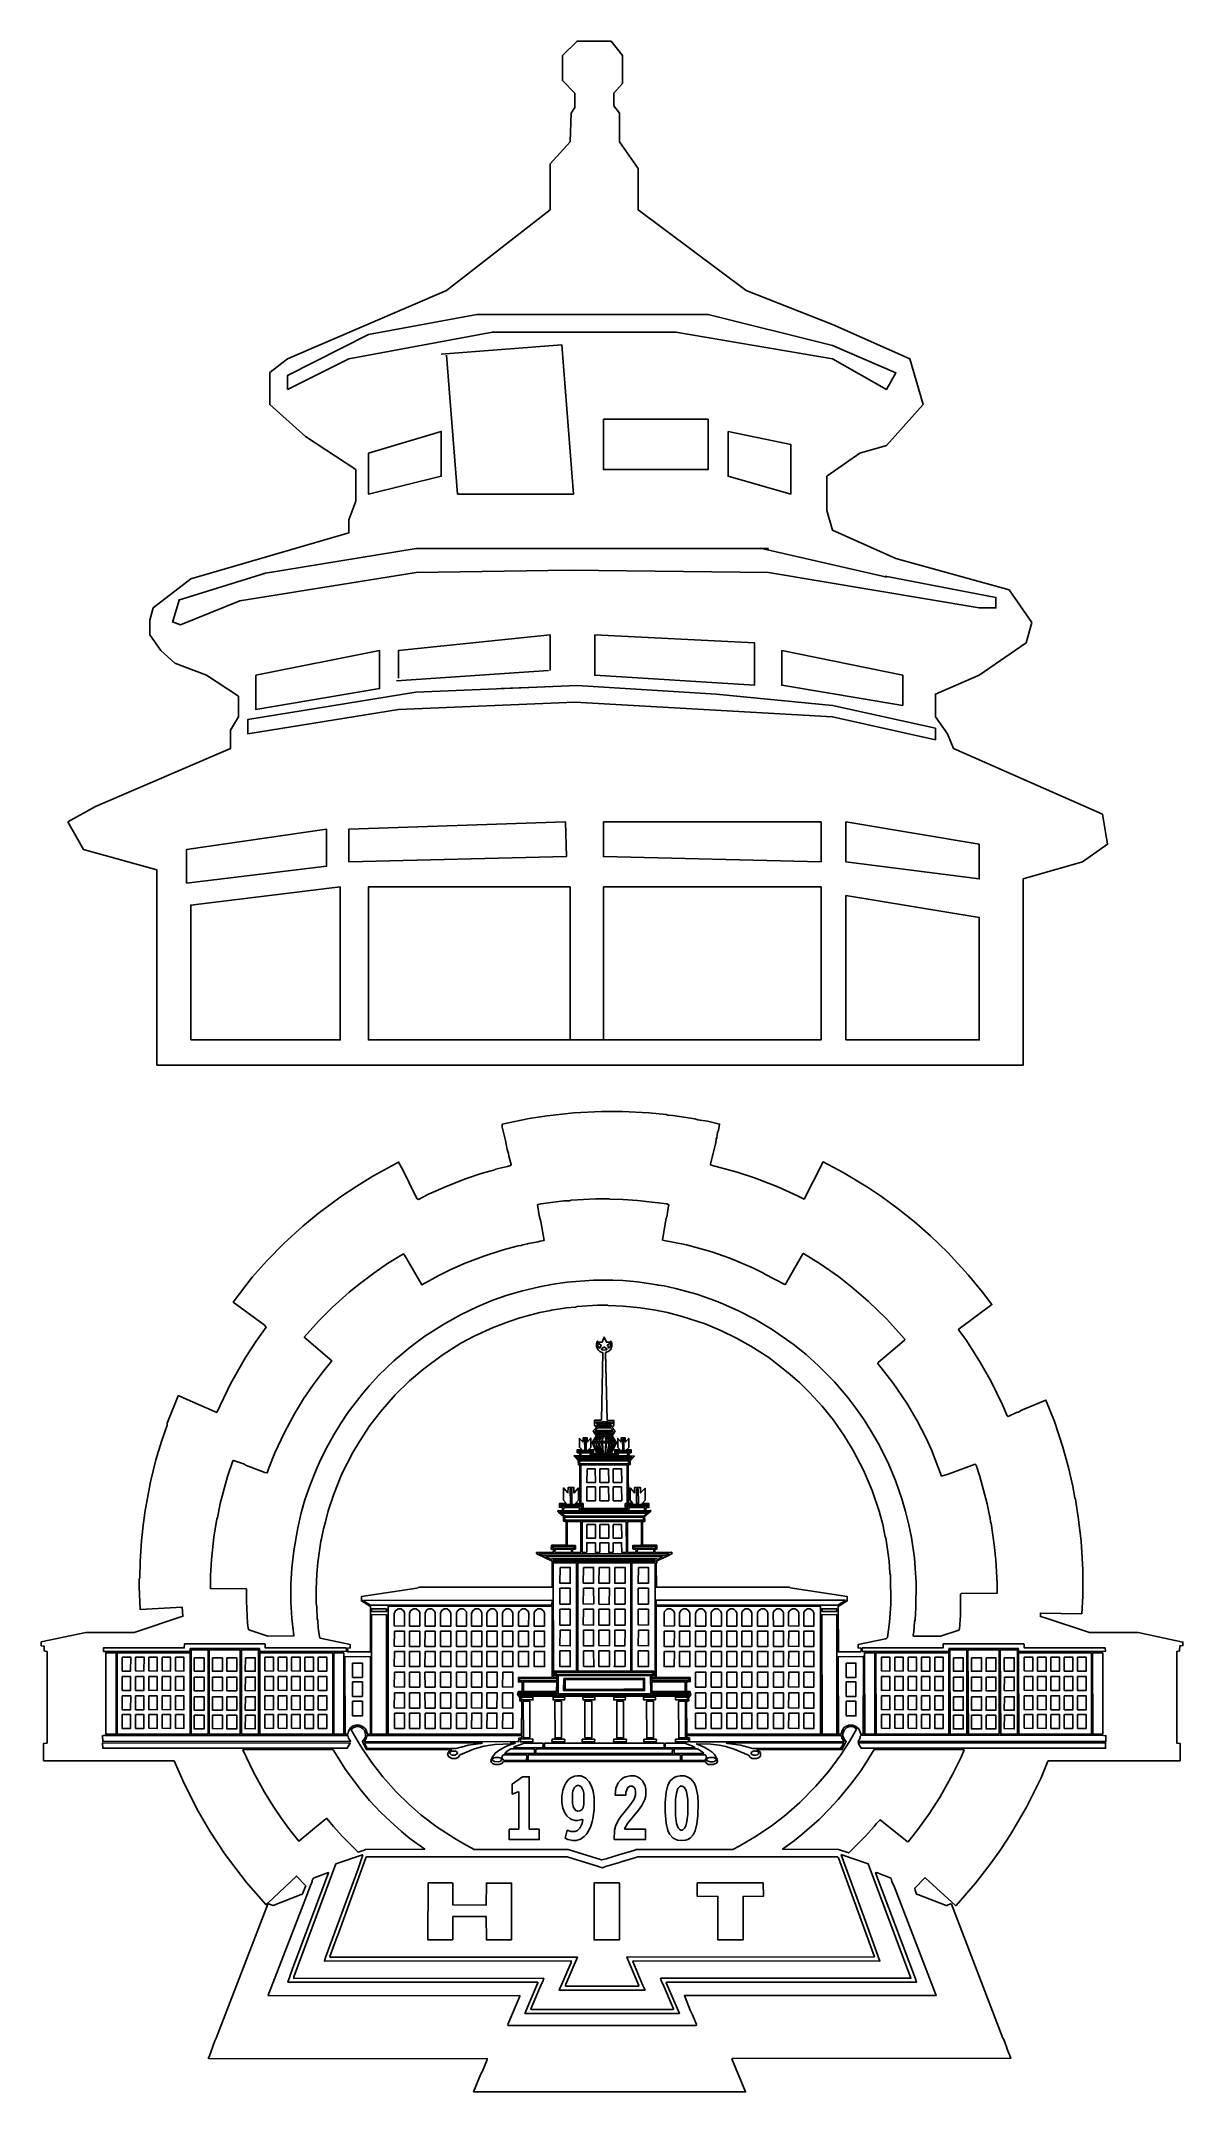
# Model space of a CAD drawing. Extents: x -73 to 20, y -113 to 55.
import ezdxf

# ---------------------------------------------------------------- set-up
doc = ezdxf.new("R2010")
doc.units = 0
doc.layers.add('layer1', color=2, linetype='Continuous')

msp = doc.modelspace()

# ---------------------------------------------------------------- linework, layer by layer
for p, q in [((-4.276389, 11.228536), (-14.641121, 13.58884)), ((-55.111657, 11.565343), (-62.217025, 9.342096)), ((-62.173451, 9.330295), (-62.715073, 7.517822)), ((-44.375334, 2.752), (-31.966716, 3.583575)), ((-33.630901, 2.198974), (-35.836221, 2.107376))]:
    msp.add_line(p, q)
for points in [[(-63.979813, -27.275051), (-63.979813, -12.725325), (-69.995565, -11.046511), (-71.264223, -8.795667), (-69.013379, -7.527009), (-57.9549, -2.777002), (-57.9549, -1.294049), (-57.320269, -0.198906), (-57.320269, 1.488684), (-59.92642, 3.197635), (-62.504612, 4.178441), (-63.664751, 5.219351), (-64.561951, 6.508729), (-64.561951, 7.704236), (-64.281496, 8.709199), (-61.215516, 11.101616), (-48.292901, 14.840316), (-48.292901, 15.915689), (-47.717116, 17.429223), (-47.717116, 20.018078), (-51.838434, 22.720582), (-54.754208, 25.336697), (-54.754208, 27.958208), (-53.296321, 29.095813), (-40.285939, 34.684232), (-31.827279, 41.284615), (-31.827279, 45.023885), (-30.194447, 46.843748), (-30.09238, 49.18447), (-29.791882, 49.642729), (-29.791882, 50.811183), (-30.821968, 51.841269), (-30.821968, 53.882232), (-29.624825, 55.079375), (-26.838651, 55.079375), (-25.904508, 53.882232), (-25.904508, 51.607244), (-26.618756, 50.811183), (-26.618756, 49.776684), (-26.156645, 49.18447), (-26.156645, 46.843748), (-24.634557, 44.656334), (-24.634557, 41.284615), (-15.786683, 34.684232), (-8.730575, 31.890023), (-2.416031, 29.095813), (-1.328465, 25.336697), (-4.328193, 21.993369), (-6.485152, 21.36933), (-9.19826, 19.481443), (-9.19826, 16.672456), (-8.730575, 15.05593), (-3.543035, 12.760424), (5.71187, 10.177659), (7.558097, 7.524422), (7.094735, 5.86404), (3.262808, 3.197635), (-0.310903, 1.6626), (-0.310903, -0.198906), (0.661773, -1.59675), (1.168732, -2.777002), (13.336619, -8.161338), (13.765167, -10.626141), (11.719842, -12.049359), (6.866791, -13.453417), (6.866791, -28.684953), (-63.979813, -28.684953), (-63.979813, -27.275051)], [(-53.296321, 26.564208), (-48.292901, 29.095813), (-36.539236, 31.272738), (-21.535784, 31.272738), (-8.730575, 29.095813), (-4.328193, 26.564208), (-3.543035, 27.929573), (-8.730575, 30.184275), (-18.902199, 32.709239), (-37.816126, 32.709239), (-46.689303, 31.065816), (-53.296321, 27.72283), (-53.296321, 26.564208)], [(-27.467837, 24.147463), (-27.467837, 20.018078), (-18.902199, 20.018078), (-18.902199, 24.147463), (-27.467837, 24.147463)], [(-46.689303, 21.36933), (-46.689303, 18.024027), (-40.720743, 19.481443), (-40.720743, 23.147525), (-46.689303, 21.36933)], [(-17.270802, 23.147525), (-17.270802, 19.481443), (-12.14612, 18.024027), (-12.14612, 22.08277), (-17.270802, 23.147525)], [(-55.884112, 3.197635), (-55.884112, 0.39436), (-45.769531, 2.107376), (-45.769531, 5.219351), (-55.884112, 3.197635)], [(-28.168568, 6.508729), (-28.168568, 3.197635), (-15.113178, 2.389611), (-15.113178, 5.86404), (-28.168568, 6.508729)], [(-12.877233, 5.219351), (-12.877233, 2.389611), (-2.992145, 0.73879), (-2.992145, 3.211893), (-12.877233, 5.219351)], [(-18.242201, 1.6626), (-8.730575, 0.73879), (-0.310903, -1.136602), (-0.310903, -2.074298), (-8.730575, -0.198906), (-29.791882, 0.992823), (-44.235898, 0.392891), (-56.543805, -1.59675), (-56.543805, -0.404402), (-42.793546, 1.818404), (-29.608125, 2.36606), (-18.242201, 1.6626)], [(-61.560009, -11.046511), (-61.560009, -13.794016), (-50.098223, -12.420264), (-50.098223, -9.392026), (-61.560009, -11.046511)], [(-48.292901, -9.392026), (-48.292901, -12.049359), (-30.496907, -11.634549), (-30.563079, -8.795667), (-48.292901, -9.392026)], [(-27.467837, -8.795667), (-27.467837, -11.634549), (-9.667676, -12.049359), (-9.667676, -8.795667), (-27.467837, -8.795667)], [(-7.63724, -8.795667), (-7.63724, -12.049359), (3.262808, -13.453417), (3.262808, -10.626141), (-7.63724, -8.795667)], [(-61.215516, -26.626983), (-61.215516, -15.594944), (-48.990465, -14.105957), (-48.990465, -26.626983), (-61.215516, -26.626983)], [(-7.63724, -26.626983), (-7.63724, -14.826804), (3.262808, -16.610162), (3.262808, -26.626983), (-7.63724, -26.626983)], [(-27.076963, -48.355813), (-27.097539, -48.335238), (-27.941127, -48.335238), (-29.607729, -48.438114), (-29.751756, -48.479265), (-30.492468, -48.540991), (-31.706413, -48.726169), (-31.788714, -48.76732), (-32.673453, -48.931922), (-34.298904, -49.364004), (-35.183643, -49.652059), (-36.479889, -50.145867), (-38.043614, -50.866003), (-39.113531, -51.442112), (-40.656681, -52.409153), (-42.15868, -53.520221), (-43.310899, -54.507837), (-44.483692, -55.660055), (-45.697637, -57.038602), (-46.561801, -58.170245), (-47.425965, -59.466491), (-47.960923, -60.371806), (-48.845662, -62.120709), (-49.524648, -63.78731), (-49.977306, -65.145282), (-50.203634, -66.050597), (-50.368237, -66.626706), (-50.512264, -67.429144), (-50.57399, -67.614322), (-50.820894, -69.363225), (-50.903195, -70.289115), (-50.964921, -71.564785), (-50.944346, -72.696428), (-50.903195, -73.005058), (-50.862045, -73.972099), (-50.820894, -74.116126), (-50.779743, -74.71281), (-50.676867, -75.453522), (-50.635716, -75.556399), (-48.187252, -76.070782), (-48.166677, -76.358837), (-48.393005, -76.379412), (-48.37243, -76.688042), (-46.52065, -76.667467), (-46.52065, -72.984483), (-47.261362, -72.51125), (-47.261362, -72.16147), (-42.714214, -71.461908), (-42.611337, -71.441333), (-42.570187, -71.400182), (-31.665262, -71.379607), (-31.665262, -69.260348), (-32.796905, -68.704814), (-32.940932, -68.622513), (-32.940932, -68.560787), (-31.562385, -68.560787), (-31.54181, -68.313883), (-31.726988, -68.272732), (-31.706413, -67.964102), (-30.554194, -67.964102), (-30.513044, -67.922952), (-30.513044, -66.050597), (-30.554194, -66.009446), (-30.718797, -65.988871), (-30.718797, -65.597939), (-31.150879, -65.248159), (-31.212605, -65.165857), (-31.171454, -65.124707), (-30.842249, -65.145282), (-30.801098, -65.104131), (-30.821673, -64.877803), (-31.068577, -64.857227), (-31.068577, -64.548598), (-30.513044, -64.528022), (-30.739372, -64.281118), (-30.739372, -63.272927), (-30.369016, -63.684434), (-30.348441, -63.231776), (-29.895784, -63.231776), (-29.895784, -63.663858), (-29.854633, -63.684434), (-29.504852, -63.272927), (-29.504852, -64.281118), (-29.731181, -64.507447), (-29.710606, -64.548598), (-29.3814, -64.528022), (-29.3814, -61.400572), (-29.504852, -61.379997), (-29.525428, -61.030216), (-29.875208, -60.65986), (-29.401976, -60.639285), (-29.401976, -60.412956), (-29.607729, -60.392381), (-29.607729, -60.145477), (-29.237373, -60.124902), (-29.422551, -59.939724), (-29.422551, -59.219587), (-29.155072, -59.507642), (-29.134496, -59.178436), (-28.784716, -59.178436), (-28.76414, -59.507642), (-28.496661, -59.199012), (-28.496661, -59.960299), (-28.661264, -60.124902), (-28.270333, -60.145477), (-28.270333, -60.392381), (-28.41436, -60.392381), (-28.434935, -60.433532), (-28.393785, -60.474682), (-28.023429, -60.454107), (-28.085155, -60.248354), (-28.393785, -59.569368), (-28.064579, -59.034409), (-28.064579, -58.972683), (-28.229182, -58.746355), (-28.290908, -58.602327), (-28.044004, -58.334848), (-28.208607, -58.129095), (-28.188031, -57.738163), (-27.632497, -57.717588), (-27.509045, -52.223975), (-27.755949, -52.100523), (-27.899977, -51.977071), (-28.023429, -51.730167), (-28.044004, -51.483263), (-28.002853, -51.31866), (-27.941127, -51.256934), (-27.920552, -51.359811), (-27.570771, -51.359811), (-27.406169, -50.927729), (-27.220991, -51.359811), (-26.891785, -51.359811), (-26.891785, -51.27751), (-26.809484, -51.31866), (-26.768333, -51.421537), (-26.768333, -51.689016), (-26.87121, -51.93592), (-27.076963, -52.121098), (-27.282717, -52.2034), (-27.159265, -57.717588), (-26.603731, -57.758739), (-26.603731, -58.14967), (-26.747758, -58.334848), (-26.52143, -58.581752), (-26.52143, -58.664053), (-26.747758, -59.013834), (-26.418553, -59.528217), (-26.418553, -59.610518), (-26.768333, -60.371806), (-26.768333, -60.474682), (-26.397978, -60.474682), (-26.397978, -60.392381), (-26.52143, -60.392381), (-26.52143, -60.145477), (-26.130498, -60.124902), (-26.295101, -59.960299), (-26.295101, -59.219587), (-26.048197, -59.507642), (-26.007046, -59.466491), (-26.027622, -59.178436), (-25.677841, -59.178436), (-25.657266, -59.507642), (-25.389786, -59.219587), (-25.389786, -59.960299), (-25.554389, -60.124902), (-25.204608, -60.145477), (-25.204608, -60.392381), (-25.389786, -60.412956), (-25.369211, -60.65986), (-24.937129, -60.680436), (-25.28691, -61.050791), (-25.28691, -61.359421), (-25.389786, -61.379997), (-25.430937, -61.421147), (-25.410362, -64.528022), (-25.081156, -64.528022), (-25.28691, -64.281118), (-25.28691, -63.272927), (-24.937129, -63.684434), (-24.916554, -63.231776), (-24.443321, -63.231776), (-24.422746, -63.684434), (-24.05239, -63.293502), (-24.05239, -64.260543), (-24.278719, -64.507447), (-24.258143, -64.548598), (-23.74376, -64.548598), (-23.74376, -64.877803), (-23.970089, -64.877803), (-23.990664, -65.104131), (-23.949513, -65.145282), (-23.702609, -65.145282), (-23.640883, -65.104131), (-23.579157, -65.165857), (-24.093541, -65.618515), (-24.072965, -65.968295), (-24.093541, -66.009446), (-24.278719, -66.030021), (-24.278719, -67.943527), (-23.085349, -67.964102), (-23.085349, -68.272732), (-23.270527, -68.313883), (-23.270527, -68.519636), (-23.229377, -68.560787), (-21.933131, -68.540212), (-21.85083, -68.581362), (-21.85083, -68.622513), (-22.303487, -68.869417), (-23.147075, -69.260348), (-23.105925, -69.301499), (-23.105925, -69.404375), (-23.147075, -69.424951), (-23.1265, -71.400182), (-12.242151, -71.400182), (-12.180425, -71.441333), (-7.5304, -72.16147), (-7.5304, -72.51125), (-8.271112, -72.963907), (-8.250537, -76.688042), (-6.439908, -76.688042), (-6.398757, -76.646891), (-6.398757, -76.379412), (-6.645661, -76.358837), (-6.625086, -76.070782), (-4.40295, -75.618125), (-4.320649, -75.59755), (-4.238347, -75.515248), (-4.073745, -74.239578), (-3.970868, -72.778729), (-3.991443, -70.412567), (-4.032594, -70.227389), (-4.09432, -69.260348), (-4.382375, -67.367418), (-4.423525, -67.285116), (-4.629279, -66.25635), (-4.917333, -65.186433), (-5.493442, -63.47868), (-6.193004, -61.832654), (-7.036592, -60.207203), (-7.756729, -59.034409), (-8.662043, -57.738163), (-9.587933, -56.585945), (-10.6167, -55.454302), (-11.439713, -54.651864), (-12.345027, -53.849426), (-13.949903, -52.614906), (-15.410751, -51.668441), (-16.583545, -51.01003), (-17.818065, -50.413346), (-19.155461, -49.857812), (-21.027816, -49.240552), (-22.221186, -48.931922), (-23.208801, -48.726169), (-24.422746, -48.540991), (-25.863019, -48.396964), (-27.076963, -48.355813)], [(-27.899977, -51.421537), (-27.920552, -51.400962), (-27.920552, -51.62729), (-27.858826, -51.750742), (-27.755949, -51.833044), (-27.653073, -51.58614), (-27.899977, -51.421537)], [(-27.365018, -51.771318), (-27.406169, -51.750742), (-27.570771, -51.853619), (-27.632497, -51.93592), (-27.550196, -51.977071), (-27.344443, -51.997646), (-27.241566, -51.977071), (-27.159265, -51.915345), (-27.365018, -51.771318)], [(-26.850635, -51.421537), (-26.891785, -51.400962), (-27.138689, -51.58614), (-27.035813, -51.833044), (-26.953511, -51.771318), (-26.891785, -51.668441), (-26.850635, -51.421537)], [(-26.665457, -58.684629), (-26.686032, -58.664053), (-28.126305, -58.664053), (-28.146881, -58.705204), (-27.941127, -58.993258), (-27.899977, -58.972683), (-27.982278, -58.76693), (-27.755949, -58.746355), (-27.632497, -58.993258), (-27.570771, -58.972683), (-27.591347, -58.849231), (-27.632497, -58.808081), (-27.611922, -58.746355), (-27.17984, -58.746355), (-27.17984, -58.828656), (-27.241566, -58.952108), (-27.159265, -58.993258), (-27.056388, -58.76693), (-26.809484, -58.76693), (-26.912361, -58.952108), (-26.87121, -58.993258), (-26.706608, -58.787505), (-26.665457, -58.684629)], [(-26.87121, -58.375999), (-26.891785, -58.355423), (-27.920552, -58.355423), (-28.10573, -58.540601), (-28.085155, -58.581752), (-26.706608, -58.581752), (-26.686032, -58.540601), (-26.87121, -58.375999)], [(-27.920552, -57.882191), (-27.941127, -57.861615), (-28.064579, -57.882191), (-28.044004, -58.026218), (-27.920552, -58.005643), (-27.920552, -57.882191)], [(-26.809484, -58.170245), (-26.830059, -58.14967), (-27.982278, -58.14967), (-28.002853, -58.190821), (-27.920552, -58.273122), (-26.87121, -58.273122), (-26.809484, -58.170245)], [(-27.735374, -57.882191), (-27.755949, -57.861615), (-27.879401, -57.882191), (-27.858826, -58.026218), (-27.735374, -58.005643), (-27.735374, -57.882191)], [(-27.550196, -57.882191), (-27.570771, -57.861615), (-27.694223, -57.882191), (-27.673648, -58.026218), (-27.570771, -58.026218), (-27.529621, -57.985067), (-27.550196, -57.882191)], [(-27.303292, -57.882191), (-27.323867, -57.861615), (-27.48847, -57.861615), (-27.48847, -58.026218), (-27.323867, -58.026218), (-27.303292, -57.882191)], [(-27.097539, -57.882191), (-27.118114, -57.861615), (-27.241566, -57.861615), (-27.241566, -58.026218), (-27.118114, -58.026218), (-27.097539, -57.882191)], [(-26.912361, -57.882191), (-26.932936, -57.861615), (-27.056388, -57.882191), (-27.035813, -58.026218), (-26.912361, -58.005643), (-26.912361, -57.882191)], [(-26.727183, -57.882191), (-26.747758, -57.861615), (-26.87121, -57.882191), (-26.891785, -57.923341), (-26.850635, -58.026218), (-26.727183, -58.005643), (-26.727183, -57.882191)], [(-28.352634, -60.227778), (-28.373209, -60.207203), (-29.504852, -60.207203), (-29.504852, -60.330655), (-28.373209, -60.330655), (-28.352634, -60.227778)], [(-28.517237, -60.412956), (-28.537812, -60.392381), (-29.299099, -60.392381), (-29.299099, -60.65986), (-28.537812, -60.65986), (-28.517237, -60.412956)], [(-28.887592, -59.260738), (-28.908168, -59.240162), (-29.011044, -59.260738), (-28.990469, -60.145477), (-28.887592, -60.124902), (-28.887592, -59.260738)], [(-28.10573, -59.610518), (-28.126305, -59.589943), (-28.249757, -59.589943), (-28.270333, -59.631094), (-27.961703, -60.35123), (-27.879401, -60.474682), (-27.858826, -60.392381), (-28.064579, -59.672244), (-28.10573, -59.610518)], [(-27.920552, -59.096135), (-27.941127, -59.07556), (-28.023429, -59.11671), (-28.249757, -59.487066), (-28.10573, -59.507642), (-28.064579, -59.466491), (-27.920552, -59.096135)], [(-27.714799, -59.096135), (-27.735374, -59.07556), (-27.838251, -59.07556), (-27.879401, -59.11671), (-28.023429, -59.487066), (-27.879401, -59.507642), (-27.838251, -59.466491), (-27.714799, -59.096135)], [(-27.858826, -59.610518), (-27.879401, -59.589943), (-28.002853, -59.589943), (-28.023429, -59.69282), (-27.7971, -60.454107), (-27.694223, -60.454107), (-27.858826, -59.610518)], [(-27.550196, -59.096135), (-27.570771, -59.07556), (-27.673648, -59.096135), (-27.7971, -59.487066), (-27.632497, -59.507642), (-27.591347, -59.466491), (-27.550196, -59.096135)], [(-27.591347, -59.610518), (-27.611922, -59.589943), (-27.776525, -59.589943), (-27.7971, -59.651669), (-27.632497, -60.454107), (-27.529621, -60.454107), (-27.591347, -59.610518)], [(-27.241566, -58.828656), (-27.262141, -58.808081), (-27.529621, -58.808081), (-27.550196, -58.849231), (-27.467895, -58.993258), (-27.323867, -58.993258), (-27.241566, -58.828656)], [(-27.303292, -59.096135), (-27.323867, -59.07556), (-27.467895, -59.07556), (-27.509045, -59.137286), (-27.550196, -59.487066), (-27.262141, -59.487066), (-27.303292, -59.096135)], [(-27.262141, -59.610518), (-27.282717, -59.589943), (-27.550196, -59.610518), (-27.48847, -60.35123), (-27.447319, -60.474682), (-27.365018, -60.474682), (-27.323867, -60.433532), (-27.262141, -59.610518)], [(-27.015237, -59.610518), (-27.035813, -59.589943), (-27.200415, -59.610518), (-27.282717, -60.412956), (-27.241566, -60.474682), (-27.159265, -60.433532), (-27.015237, -59.73397), (-27.015237, -59.610518)], [(-26.768333, -59.610518), (-26.788909, -59.589943), (-26.953511, -59.610518), (-27.118114, -60.412956), (-27.097539, -60.474682), (-27.035813, -60.474682), (-26.994662, -60.433532), (-26.768333, -59.610518)], [(-26.932936, -59.096135), (-26.953511, -59.07556), (-27.056388, -59.07556), (-27.076963, -59.11671), (-26.953511, -59.487066), (-26.788909, -59.487066), (-26.932936, -59.096135)], [(-26.52143, -59.610518), (-26.542005, -59.589943), (-26.686032, -59.589943), (-26.953511, -60.433532), (-26.932936, -60.474682), (-26.891785, -60.454107), (-26.52143, -59.610518)], [(-26.809484, -59.096135), (-26.850635, -59.07556), (-26.87121, -59.11671), (-26.727183, -59.487066), (-26.583156, -59.507642), (-26.56258, -59.466491), (-26.809484, -59.096135)], [(-25.266334, -60.227778), (-25.28691, -60.207203), (-26.439128, -60.207203), (-26.459704, -60.289504), (-26.418553, -60.330655), (-25.28691, -60.330655), (-25.266334, -60.227778)], [(-25.472088, -60.412956), (-25.492663, -60.392381), (-26.25395, -60.392381), (-26.25395, -60.65986), (-25.492663, -60.65986), (-25.472088, -60.412956)], [(-25.122307, -60.742162), (-25.142882, -60.721586), (-29.69003, -60.742162), (-29.628304, -60.803888), (-25.163458, -60.803888), (-25.122307, -60.742162)], [(-25.266334, -60.886189), (-25.28691, -60.865613), (-29.546003, -60.886189), (-29.463702, -60.96849), (-25.32806, -60.96849), (-25.266334, -60.886189)], [(-25.410362, -61.071367), (-25.430937, -61.050791), (-29.3814, -61.050791), (-29.422551, -61.091942), (-29.3814, -61.297695), (-25.410362, -61.297695), (-25.410362, -61.071367)], [(-25.513238, -61.400572), (-25.533814, -61.379997), (-29.257948, -61.379997), (-29.299099, -61.421147), (-29.299099, -64.507447), (-29.257948, -64.548598), (-29.134496, -64.548598), (-29.134496, -64.877803), (-29.299099, -64.877803), (-29.319674, -64.918953), (-29.278524, -64.960104), (-25.513238, -64.960104), (-25.472088, -64.918953), (-25.492663, -64.877803), (-25.677841, -64.857227), (-25.677841, -64.548598), (-25.513238, -64.528022), (-25.513238, -61.400572)], [(-28.805291, -61.709202), (-28.146881, -61.709202), (-28.126305, -62.82027), (-28.825866, -62.82027), (-28.805291, -61.709202)], [(-26.377402, -60.577559), (-26.397978, -60.556984), (-28.41436, -60.556984), (-28.41436, -60.65986), (-26.397978, -60.65986), (-26.356827, -60.61871), (-26.377402, -60.577559)], [(-27.755949, -61.709202), (-27.056388, -61.709202), (-27.035813, -62.82027), (-27.755949, -62.82027), (-27.755949, -61.709202)], [(-26.665457, -61.709202), (-25.986471, -61.709202), (-25.965896, -62.82027), (-26.665457, -62.82027), (-26.665457, -61.709202)], [(-30.039811, -63.355228), (-30.060386, -63.334653), (-30.183838, -63.355228), (-30.163263, -64.548598), (-30.039811, -64.528022), (-30.039811, -63.355228)], [(-28.825866, -63.190626), (-28.126305, -63.190626), (-28.126305, -64.322269), (-28.825866, -64.322269), (-28.825866, -63.190626)], [(-27.755949, -63.190626), (-27.056388, -63.190626), (-27.035813, -64.322269), (-27.755949, -64.322269), (-27.755949, -63.190626)], [(-26.665457, -63.190626), (-25.986471, -63.190626), (-25.965896, -64.322269), (-26.665457, -64.322269), (-26.665457, -63.190626)], [(-23.764335, -65.207008), (-23.784911, -65.186433), (-31.027427, -65.207008), (-30.965701, -65.268734), (-23.826061, -65.268734), (-23.764335, -65.207008)], [(-29.216798, -64.651474), (-29.237373, -64.630899), (-30.945125, -64.630899), (-30.945125, -64.754351), (-29.237373, -64.754351), (-29.216798, -64.651474)], [(-23.949513, -65.351035), (-23.970089, -65.33046), (-30.862824, -65.351035), (-30.595345, -65.577364), (-24.196417, -65.577364), (-23.949513, -65.351035)], [(-29.422551, -64.898378), (-29.443126, -64.877803), (-30.698221, -64.877803), (-30.718797, -65.104131), (-30.677646, -65.145282), (-29.443126, -65.145282), (-29.422551, -64.898378)], [(-25.492663, -65.062981), (-25.513238, -65.042405), (-29.299099, -65.042405), (-29.299099, -65.145282), (-25.513238, -65.145282), (-25.472088, -65.104131), (-25.492663, -65.062981)], [(-23.826061, -64.651474), (-23.846637, -64.630899), (-25.554389, -64.630899), (-25.554389, -64.754351), (-23.846637, -64.754351), (-23.826061, -64.651474)], [(-24.093541, -64.898378), (-24.114116, -64.877803), (-25.369211, -64.877803), (-25.389786, -65.104131), (-25.348636, -65.145282), (-24.114116, -65.145282), (-24.093541, -64.898378)], [(-24.175842, -65.680241), (-24.196417, -65.659665), (-30.595345, -65.659665), (-30.636496, -65.783117), (-30.595345, -65.906569), (-24.196417, -65.906569), (-24.175842, -65.680241)], [(-29.299099, -66.030021), (-29.319674, -66.009446), (-30.430742, -66.030021), (-30.430742, -67.943527), (-29.751756, -67.984678), (-29.751756, -68.272732), (-29.99866, -68.313883), (-29.99866, -68.519636), (-29.95751, -68.560787), (-29.34025, -68.560787), (-29.299099, -68.519636), (-29.299099, -66.030021)], [(-25.59554, -66.030021), (-25.616115, -66.009446), (-29.196222, -66.009446), (-29.216798, -68.519636), (-29.175647, -68.560787), (-28.928743, -68.560787), (-28.825866, -68.519636), (-28.825866, -67.758349), (-28.126305, -67.758349), (-28.10573, -68.560787), (-27.817675, -68.560787), (-27.755949, -68.519636), (-27.755949, -67.758349), (-27.035813, -67.758349), (-27.015237, -68.560787), (-26.727183, -68.560787), (-26.665457, -68.519636), (-26.665457, -67.758349), (-25.986471, -67.758349), (-25.965896, -68.540212), (-25.63669, -68.560787), (-25.574964, -68.519636), (-25.59554, -66.030021)], [(-28.825866, -66.276925), (-28.126305, -66.276925), (-28.126305, -67.387993), (-28.825866, -67.387993), (-28.825866, -66.276925)], [(-27.755949, -66.276925), (-27.035813, -66.276925), (-27.035813, -67.387993), (-27.755949, -67.387993), (-27.755949, -66.276925)], [(-26.665457, -66.276925), (-25.986471, -66.276925), (-25.965896, -67.387993), (-26.665457, -67.387993), (-26.665457, -66.276925)], [(-24.36102, -66.030021), (-24.381595, -66.009446), (-25.492663, -66.030021), (-25.492663, -68.519636), (-25.451512, -68.560787), (-24.813677, -68.540212), (-24.793102, -68.313883), (-25.01943, -68.293308), (-25.060581, -68.252157), (-25.060581, -67.984678), (-24.402171, -67.964102), (-24.36102, -67.922952), (-24.36102, -66.030021)], [(-22.097734, -68.663664), (-22.118309, -68.643088), (-32.694028, -68.663664), (-32.447125, -68.787115), (-22.344638, -68.787115), (-22.097734, -68.663664)], [(-29.854633, -68.066979), (-29.875208, -68.046404), (-31.603536, -68.046404), (-31.603536, -68.190431), (-29.854633, -68.190431), (-29.854633, -68.066979)], [(-30.080962, -68.313883), (-30.101537, -68.293308), (-31.418358, -68.293308), (-31.438933, -68.519636), (-31.377207, -68.560787), (-30.122112, -68.560787), (-30.080962, -68.519636), (-30.080962, -68.313883)], [(-23.167651, -68.066979), (-23.188226, -68.046404), (-24.937129, -68.046404), (-24.937129, -68.190431), (-23.188226, -68.190431), (-23.167651, -68.066979)], [(-23.352829, -68.313883), (-23.373404, -68.293308), (-24.690225, -68.293308), (-24.710801, -68.519636), (-24.66965, -68.560787), (-23.393979, -68.560787), (-23.352829, -68.519636), (-23.352829, -68.313883)], [(-22.632692, -68.910567), (-22.653268, -68.889992), (-32.15907, -68.910567), (-31.747563, -69.116321), (-31.706413, -69.07517), (-23.105925, -69.07517), (-23.044199, -69.116321), (-22.632692, -68.910567)], [(-29.669455, -69.424951), (-29.69003, -69.404375), (-31.562385, -69.424951), (-31.54181, -78.786726), (-31.274331, -78.745575), (-31.274331, -78.663274), (-31.315481, -78.622123), (-31.438933, -78.622123), (-31.438933, -78.251767), (-29.669455, -78.231192), (-29.669455, -69.424951)], [(-23.229377, -69.198622), (-23.249952, -69.178047), (-31.54181, -69.178047), (-31.54181, -69.301499), (-23.249952, -69.301499), (-23.229377, -69.198622)], [(-31.006851, -69.774731), (-30.183838, -69.774731), (-30.183838, -71.070977), (-31.027427, -71.070977), (-31.006851, -69.774731)], [(-25.225184, -69.424951), (-25.245759, -69.404375), (-29.566578, -69.424951), (-29.546003, -78.251767), (-25.225184, -78.231192), (-25.225184, -69.424951)], [(-29.093346, -69.774731), (-28.270333, -69.774731), (-28.270333, -71.070977), (-29.113921, -71.050402), (-29.093346, -69.774731)], [(-27.817675, -69.774731), (-26.974087, -69.774731), (-26.974087, -71.070977), (-27.838251, -71.070977), (-27.817675, -69.774731)], [(-26.542005, -69.774731), (-25.698416, -69.774731), (-25.698416, -71.070977), (-26.542005, -71.070977), (-26.542005, -69.774731)], [(-23.229377, -69.424951), (-23.249952, -69.404375), (-25.142882, -69.424951), (-25.142882, -78.210617), (-25.101732, -78.251767), (-23.373404, -78.251767), (-23.352829, -78.622123), (-23.496856, -78.622123), (-23.496856, -78.786726), (-23.270527, -78.786726), (-23.229377, -78.745575), (-23.229377, -69.424951)], [(-24.607924, -69.774731), (-23.784911, -69.774731), (-23.784911, -71.070977), (-24.628499, -71.070977), (-24.607924, -69.774731)], [(-31.027427, -71.482484), (-30.183838, -71.482484), (-30.183838, -72.778729), (-31.027427, -72.778729), (-31.027427, -71.482484)], [(-29.093346, -71.482484), (-28.270333, -71.482484), (-28.249757, -72.758154), (-29.113921, -72.778729), (-29.093346, -71.482484)], [(-27.838251, -71.482484), (-26.974087, -71.482484), (-26.994662, -72.799305), (-27.838251, -72.778729), (-27.838251, -71.482484)], [(-26.542005, -71.482484), (-25.698416, -71.482484), (-25.698416, -72.778729), (-26.542005, -72.778729), (-26.542005, -71.482484)], [(-24.628499, -71.482484), (-23.784911, -71.482484), (-23.784911, -72.778729), (-24.628499, -72.778729), (-24.628499, -71.482484)], [(-31.665262, -72.4701), (-31.685837, -72.449524), (-47.13791, -72.4701), (-46.52065, -72.861031), (-31.685837, -72.861031), (-31.665262, -72.4701)], [(-45.203829, -73.642893), (-45.224404, -73.622318), (-46.438349, -73.642893), (-46.417773, -83.416175), (-45.203829, -83.3956), (-45.203829, -73.642893)], [(-45.203829, -73.169661), (-45.224404, -73.149085), (-46.417773, -73.149085), (-46.417773, -73.375414), (-45.203829, -73.375414), (-45.203829, -73.169661)], [(-31.665262, -72.963907), (-31.685837, -72.943332), (-45.080377, -72.943332), (-45.080377, -83.416175), (-34.154877, -83.416175), (-34.134302, -80.741382), (-34.298904, -80.700231), (-34.298904, -80.412177), (-34.504658, -80.165273), (-34.401781, -79.918369), (-34.113726, -79.897794), (-34.113726, -79.157082), (-34.422356, -79.136506), (-34.422356, -78.76615), (-31.706413, -78.786726), (-31.665262, -78.745575), (-31.665262, -72.963907)], [(-44.257364, -73.169661), (-44.01046, -73.169661), (-43.804707, -73.313688), (-43.722405, -73.457715), (-43.722405, -74.568783), (-44.565994, -74.548208), (-44.565994, -73.540017), (-44.463117, -73.313688), (-44.257364, -73.169661)], [(-43.002269, -73.169661), (-42.77594, -73.169661), (-42.570187, -73.313688), (-42.487885, -73.457715), (-42.487885, -74.568783), (-43.310899, -74.568783), (-43.310899, -73.478291), (-43.208022, -73.293113), (-43.002269, -73.169661)], [(-41.747174, -73.169661), (-41.520845, -73.169661), (-41.397393, -73.231387), (-41.294516, -73.334263), (-41.23279, -73.457715), (-41.23279, -74.568783), (-42.055804, -74.568783), (-42.055804, -73.478291), (-41.911776, -73.251962), (-41.747174, -73.169661)], [(-40.492078, -73.169661), (-40.245175, -73.169661), (-40.039421, -73.313688), (-39.936545, -73.519441), (-39.936545, -74.568783), (-40.780133, -74.568783), (-40.780133, -73.478291), (-40.677256, -73.293113), (-40.492078, -73.169661)], [(-39.175257, -73.169661), (-38.948929, -73.169661), (-38.887203, -73.190236), (-38.660874, -73.416565), (-38.660874, -74.568783), (-39.483887, -74.568783), (-39.483887, -73.498866), (-39.401586, -73.334263), (-39.298709, -73.231387), (-39.175257, -73.169661)], [(-37.940738, -73.169661), (-37.693834, -73.169661), (-37.529231, -73.272537), (-37.405779, -73.478291), (-37.405779, -74.568783), (-38.249368, -74.568783), (-38.249368, -73.519441), (-38.146491, -73.313688), (-37.940738, -73.169661)], [(-36.685642, -73.169661), (-36.438739, -73.169661), (-36.274136, -73.272537), (-36.150684, -73.478291), (-36.150684, -74.568783), (-36.994272, -74.568783), (-36.994272, -73.519441), (-36.891396, -73.313688), (-36.685642, -73.169661)], [(-35.409972, -73.169661), (-35.183643, -73.169661), (-34.998465, -73.272537), (-34.875013, -73.478291), (-34.875013, -74.568783), (-35.718602, -74.568783), (-35.718602, -73.519441), (-35.636301, -73.334263), (-35.533424, -73.231387), (-35.409972, -73.169661)], [(-34.093151, -73.169661), (-33.866822, -73.169661), (-33.74337, -73.231387), (-33.619918, -73.354839), (-33.558192, -73.540017), (-33.578768, -74.568783), (-34.401781, -74.568783), (-34.401781, -73.498866), (-34.340055, -73.354839), (-34.216603, -73.231387), (-34.093151, -73.169661)], [(-32.81748, -73.169661), (-32.591152, -73.169661), (-32.4677, -73.231387), (-32.364823, -73.334263), (-32.282522, -73.498866), (-32.282522, -74.568783), (-33.12611, -74.568783), (-33.12611, -73.478291), (-33.064384, -73.354839), (-32.920357, -73.210811), (-32.81748, -73.169661)], [(-31.027427, -73.190236), (-30.183838, -73.190236), (-30.183838, -74.486482), (-31.027427, -74.486482), (-31.027427, -73.190236)], [(-29.093346, -73.190236), (-28.270333, -73.190236), (-28.270333, -74.486482), (-29.113921, -74.465907), (-29.093346, -73.190236)], [(-27.838251, -73.190236), (-26.974087, -73.190236), (-26.974087, -74.486482), (-27.838251, -74.486482), (-27.838251, -73.190236)], [(-26.542005, -73.190236), (-25.698416, -73.190236), (-25.698416, -74.486482), (-26.542005, -74.486482), (-26.542005, -73.190236)], [(-24.628499, -73.190236), (-23.784911, -73.190236), (-23.784911, -74.486482), (-24.628499, -74.465907), (-24.628499, -73.190236)], [(-7.674427, -72.4701), (-7.695003, -72.449524), (-23.105925, -72.449524), (-23.147075, -72.490675), (-23.147075, -72.81988), (-23.105925, -72.861031), (-8.291687, -72.861031), (-7.674427, -72.4701)], [(-9.711385, -72.963907), (-9.73196, -72.943332), (-23.105925, -72.943332), (-23.147075, -72.984483), (-23.147075, -78.745575), (-23.085349, -78.786726), (-20.369406, -78.786726), (-20.369406, -79.115931), (-20.678036, -79.157082), (-20.678036, -79.897794), (-20.389981, -79.918369), (-20.30768, -80.206424), (-20.513433, -80.432752), (-20.492858, -80.700231), (-20.678036, -80.741382), (-20.657461, -83.416175), (-9.711385, -83.416175), (-9.711385, -72.963907)], [(-22.20061, -73.169661), (-21.974282, -73.169661), (-21.85083, -73.231387), (-21.747953, -73.334263), (-21.665652, -73.519441), (-21.665652, -74.548208), (-22.50924, -74.568783), (-22.50924, -73.478291), (-22.46809, -73.375414), (-22.303487, -73.210811), (-22.20061, -73.169661)], [(-20.92494, -73.169661), (-20.698611, -73.169661), (-20.492858, -73.313688), (-20.389981, -73.519441), (-20.389981, -74.568783), (-21.23357, -74.568783), (-21.23357, -73.478291), (-21.110118, -73.272537), (-20.92494, -73.169661)], [(-19.628694, -73.169661), (-19.38179, -73.169661), (-19.217187, -73.272537), (-19.093735, -73.478291), (-19.093735, -74.568783), (-19.937324, -74.568783), (-19.937324, -73.519441), (-19.834447, -73.313688), (-19.628694, -73.169661)], [(-18.353024, -73.169661), (-18.126695, -73.169661), (-18.023818, -73.210811), (-17.879791, -73.354839), (-17.818065, -73.478291), (-17.818065, -74.568783), (-18.641078, -74.568783), (-18.641078, -73.457715), (-18.579352, -73.334263), (-18.476476, -73.231387), (-18.353024, -73.169661)], [(-17.097928, -73.169661), (-16.8716, -73.169661), (-16.768723, -73.210811), (-16.624696, -73.354839), (-16.56297, -73.478291), (-16.56297, -74.568783), (-17.385983, -74.568783), (-17.385983, -73.457715), (-17.324257, -73.334263), (-17.22138, -73.231387), (-17.097928, -73.169661)], [(-15.863409, -73.169661), (-15.63708, -73.169661), (-15.431327, -73.293113), (-15.32845, -73.478291), (-15.32845, -74.568783), (-16.151463, -74.568783), (-16.151463, -73.457715), (-16.069162, -73.313688), (-15.863409, -73.169661)], [(-14.546588, -73.169661), (-14.320259, -73.169661), (-14.196807, -73.231387), (-14.09393, -73.334263), (-14.011629, -73.498866), (-14.011629, -74.568783), (-14.855218, -74.568783), (-14.855218, -73.498866), (-14.772916, -73.334263), (-14.67004, -73.231387), (-14.546588, -73.169661)], [(-13.270917, -73.169661), (-13.044588, -73.169661), (-12.921137, -73.231387), (-12.81826, -73.334263), (-12.735959, -73.498866), (-12.735959, -74.568783), (-13.558972, -74.568783), (-13.579547, -73.519441), (-13.517821, -73.354839), (-13.394369, -73.231387), (-13.270917, -73.169661)], [(-12.015822, -73.169661), (-11.789493, -73.169661), (-11.666041, -73.231387), (-11.563165, -73.334263), (-11.480863, -73.498866), (-11.480863, -74.568783), (-12.324452, -74.548208), (-12.324452, -73.498866), (-12.262726, -73.354839), (-12.118699, -73.210811), (-12.015822, -73.169661)], [(-10.781302, -73.169661), (-10.554974, -73.169661), (-10.328645, -73.334263), (-10.246344, -73.498866), (-10.246344, -74.568783), (-11.069357, -74.568783), (-11.069357, -73.43714), (-10.904754, -73.231387), (-10.781302, -73.169661)], [(-8.373989, -73.642893), (-8.394564, -73.622318), (-9.608508, -73.642893), (-9.587933, -83.416175), (-8.373989, -83.3956), (-8.373989, -73.642893)], [(-8.373989, -73.169661), (-8.394564, -73.149085), (-9.587933, -73.149085), (-9.587933, -73.375414), (-8.394564, -73.375414), (-8.373989, -73.169661)], [(-44.545418, -75.000865), (-43.722405, -75.000865), (-43.722405, -76.235385), (-44.565994, -76.21481), (-44.545418, -75.000865)], [(-43.310899, -75.000865), (-42.487885, -75.000865), (-42.487885, -76.235385), (-43.310899, -76.235385), (-43.310899, -75.000865)], [(-42.055804, -75.000865), (-41.23279, -75.000865), (-41.23279, -76.235385), (-42.076379, -76.235385), (-42.055804, -75.000865)], [(-40.780133, -75.000865), (-39.936545, -75.000865), (-39.936545, -76.235385), (-40.780133, -76.235385), (-40.780133, -75.000865)], [(-39.483887, -75.000865), (-38.660874, -75.000865), (-38.660874, -76.235385), (-39.483887, -76.235385), (-39.483887, -75.000865)], [(-38.249368, -75.000865), (-37.405779, -75.000865), (-37.405779, -76.235385), (-38.249368, -76.235385), (-38.249368, -75.000865)], [(-36.994272, -75.000865), (-36.150684, -75.000865), (-36.150684, -76.235385), (-36.994272, -76.235385), (-36.994272, -75.000865)], [(-35.718602, -75.000865), (-34.875013, -75.000865), (-34.875013, -76.235385), (-35.718602, -76.235385), (-35.718602, -75.000865)], [(-34.401781, -75.000865), (-33.578768, -75.000865), (-33.578768, -76.235385), (-34.401781, -76.235385), (-34.401781, -75.000865)], [(-33.12611, -75.000865), (-32.282522, -75.000865), (-32.282522, -76.235385), (-33.12611, -76.235385), (-33.12611, -75.000865)], [(-31.006851, -74.897988), (-30.183838, -74.897988), (-30.183838, -76.194234), (-31.027427, -76.173659), (-31.006851, -74.897988)], [(-29.093346, -74.897988), (-28.270333, -74.897988), (-28.270333, -76.194234), (-29.093346, -76.194234), (-29.093346, -74.897988)], [(-27.838251, -74.897988), (-26.974087, -74.897988), (-26.974087, -76.194234), (-27.838251, -76.173659), (-27.838251, -74.897988)], [(-26.542005, -74.897988), (-25.698416, -74.897988), (-25.718992, -76.194234), (-26.542005, -76.194234), (-26.542005, -74.897988)], [(-24.607924, -74.897988), (-23.784911, -74.897988), (-23.784911, -76.194234), (-24.628499, -76.173659), (-24.607924, -74.897988)], [(-22.50924, -75.000865), (-21.665652, -75.000865), (-21.686227, -76.235385), (-22.50924, -76.235385), (-22.50924, -75.000865)], [(-21.23357, -75.000865), (-20.389981, -75.000865), (-20.389981, -76.235385), (-21.23357, -76.235385), (-21.23357, -75.000865)], [(-19.937324, -75.000865), (-19.093735, -75.000865), (-19.093735, -76.235385), (-19.937324, -76.235385), (-19.937324, -75.000865)], [(-18.641078, -75.000865), (-17.818065, -75.000865), (-17.818065, -76.235385), (-18.641078, -76.235385), (-18.641078, -75.000865)], [(-17.385983, -75.000865), (-16.56297, -75.000865), (-16.56297, -76.235385), (-17.385983, -76.235385), (-17.385983, -75.000865)], [(-16.151463, -75.000865), (-15.32845, -75.000865), (-15.32845, -76.235385), (-16.151463, -76.235385), (-16.151463, -75.000865)], [(-14.855218, -75.000865), (-14.011629, -75.000865), (-14.011629, -76.235385), (-14.855218, -76.235385), (-14.855218, -75.000865)], [(-13.558972, -75.000865), (-12.735959, -75.000865), (-12.735959, -76.235385), (-13.558972, -76.235385), (-13.558972, -75.000865)], [(-12.303877, -75.000865), (-11.480863, -75.000865), (-11.480863, -76.235385), (-12.324452, -76.21481), (-12.303877, -75.000865)], [(-11.069357, -75.000865), (-10.246344, -75.000865), (-10.246344, -76.235385), (-11.069357, -76.235385), (-11.069357, -75.000865)], [(-55.121138, -76.050207), (-55.141713, -76.029632), (-61.725819, -76.029632), (-61.746394, -76.358837), (-68.351075, -76.358837), (-68.351075, -76.646891), (-61.293737, -76.646891), (-61.252586, -76.399988), (-55.594371, -76.399988), (-55.55322, -76.646891), (-48.475306, -76.626316), (-48.495882, -76.358837), (-55.121138, -76.358837), (-55.121138, -76.050207)], [(-67.322309, -76.770343), (-67.342884, -76.749768), (-68.165897, -76.770343), (-68.145322, -83.416175), (-67.322309, -83.3956), (-67.322309, -76.770343)], [(-61.273162, -76.770343), (-61.293737, -76.749768), (-67.240007, -76.770343), (-67.219432, -83.416175), (-61.273162, -83.3956), (-61.273162, -76.770343)], [(-66.807925, -77.120124), (-66.108364, -77.120124), (-66.128939, -78.251767), (-66.807925, -78.251767), (-66.807925, -77.120124)], [(-65.738008, -77.120124), (-65.017872, -77.120124), (-65.038447, -78.251767), (-65.738008, -78.231192), (-65.738008, -77.120124)], [(-64.647516, -77.120124), (-63.947955, -77.120124), (-63.947955, -78.251767), (-64.647516, -78.231192), (-64.647516, -77.120124)], [(-63.557023, -77.120124), (-62.857462, -77.120124), (-62.857462, -78.251767), (-63.557023, -78.231192), (-63.557023, -77.120124)], [(-62.466531, -77.120124), (-61.76697, -77.120124), (-61.76697, -78.251767), (-62.466531, -78.231192), (-62.466531, -77.120124)], [(-59.791738, -76.52344), (-59.812313, -76.502864), (-61.19086, -76.52344), (-61.170285, -83.416175), (-59.791738, -83.3956), (-59.791738, -76.52344)], [(-60.923381, -77.161275), (-60.120943, -77.161275), (-60.120943, -78.272343), (-60.923381, -78.272343), (-60.923381, -77.161275)], [(-57.158096, -76.52344), (-57.178671, -76.502864), (-59.709437, -76.52344), (-59.709437, -83.375024), (-59.668286, -83.416175), (-57.158096, -83.3956), (-57.158096, -76.52344)], [(-59.441957, -77.161275), (-58.618944, -77.161275), (-58.618944, -78.272343), (-59.441957, -78.272343), (-59.441957, -77.161275)], [(-58.248588, -77.161275), (-57.44615, -77.161275), (-57.44615, -78.272343), (-58.248588, -78.272343), (-58.248588, -77.161275)], [(-55.676672, -76.52344), (-55.697247, -76.502864), (-57.075794, -76.52344), (-57.075794, -83.375024), (-57.034644, -83.416175), (-55.676672, -83.3956), (-55.676672, -76.52344)], [(-56.746589, -77.161275), (-55.944151, -77.161275), (-55.944151, -78.272343), (-56.767164, -78.251767), (-56.746589, -77.161275)], [(-49.60695, -76.770343), (-49.627525, -76.749768), (-55.573795, -76.770343), (-55.55322, -83.416175), (-49.6481, -83.416175), (-49.60695, -83.375024), (-49.60695, -76.770343)], [(-55.141713, -77.120124), (-54.442152, -77.120124), (-54.442152, -78.251767), (-55.141713, -78.231192), (-55.141713, -77.120124)], [(-54.051221, -77.120124), (-53.35166, -77.120124), (-53.35166, -78.251767), (-54.051221, -78.231192), (-54.051221, -77.120124)], [(-52.960728, -77.120124), (-52.261167, -77.120124), (-52.261167, -78.251767), (-52.960728, -78.231192), (-52.960728, -77.120124)], [(-51.870236, -77.120124), (-51.170675, -77.120124), (-51.170675, -78.251767), (-51.870236, -78.251767), (-51.870236, -77.120124)], [(-50.779743, -77.120124), (-50.080182, -77.120124), (-50.080182, -78.251767), (-50.779743, -78.251767), (-50.779743, -77.120124)], [(-48.68106, -76.770343), (-48.701635, -76.749768), (-49.524648, -76.770343), (-49.504073, -83.416175), (-48.68106, -83.3956), (-48.68106, -76.770343)], [(-46.52065, -77.078973), (-46.541225, -77.058398), (-48.598758, -77.078973), (-48.578183, -83.416175), (-48.37243, -83.416175), (-48.310704, -83.169271), (-48.146101, -82.901792), (-47.919773, -82.737189), (-47.734595, -82.675463), (-47.425965, -82.675463), (-47.158485, -82.77834), (-46.952732, -82.963518), (-46.870431, -83.08697), (-46.767554, -83.416175), (-46.52065, -83.3956), (-46.52065, -77.078973)], [(-44.545418, -76.646891), (-43.722405, -76.646891), (-43.722405, -77.881411), (-44.565994, -77.860836), (-44.545418, -76.646891)], [(-43.310899, -76.646891), (-42.487885, -76.646891), (-42.487885, -77.881411), (-43.310899, -77.881411), (-43.310899, -76.646891)], [(-42.055804, -76.646891), (-41.23279, -76.646891), (-41.23279, -77.881411), (-42.076379, -77.881411), (-42.055804, -76.646891)], [(-40.780133, -76.646891), (-39.936545, -76.646891), (-39.936545, -77.881411), (-40.780133, -77.881411), (-40.780133, -76.646891)], [(-39.483887, -76.646891), (-38.660874, -76.646891), (-38.660874, -77.881411), (-39.483887, -77.881411), (-39.483887, -76.646891)], [(-38.249368, -76.646891), (-37.405779, -76.646891), (-37.405779, -77.881411), (-38.249368, -77.881411), (-38.249368, -76.646891)], [(-36.994272, -76.646891), (-36.150684, -76.646891), (-36.150684, -77.881411), (-36.994272, -77.881411), (-36.994272, -76.646891)], [(-35.718602, -76.646891), (-34.875013, -76.646891), (-34.875013, -77.881411), (-35.718602, -77.881411), (-35.718602, -76.646891)], [(-34.401781, -76.646891), (-33.578768, -76.646891), (-33.578768, -77.881411), (-34.401781, -77.881411), (-34.401781, -76.646891)], [(-33.12611, -76.646891), (-32.282522, -76.646891), (-32.282522, -77.881411), (-33.12611, -77.881411), (-33.12611, -76.646891)], [(-31.027427, -76.605741), (-30.183838, -76.605741), (-30.183838, -77.881411), (-31.027427, -77.881411), (-31.027427, -76.605741)], [(-29.093346, -76.605741), (-28.270333, -76.605741), (-28.249757, -77.840261), (-28.208607, -77.881411), (-29.052195, -77.881411), (-29.093346, -77.840261), (-29.093346, -76.605741)], [(-27.7971, -76.585165), (-27.015237, -76.585165), (-26.974087, -76.605741), (-26.974087, -77.881411), (-27.838251, -77.881411), (-27.838251, -76.605741), (-27.7971, -76.585165)], [(-26.542005, -76.605741), (-25.698416, -76.605741), (-25.698416, -77.840261), (-25.760142, -77.881411), (-26.603731, -77.881411), (-26.542005, -77.840261), (-26.542005, -76.605741)], [(-24.628499, -76.605741), (-23.784911, -76.605741), (-23.784911, -77.881411), (-24.628499, -77.881411), (-24.628499, -76.605741)], [(-22.50924, -76.646891), (-21.665652, -76.646891), (-21.686227, -77.881411), (-22.50924, -77.881411), (-22.50924, -76.646891)], [(-21.23357, -76.646891), (-20.389981, -76.646891), (-20.389981, -77.881411), (-21.23357, -77.881411), (-21.23357, -76.646891)], [(-19.937324, -76.646891), (-19.093735, -76.646891), (-19.093735, -77.881411), (-19.937324, -77.881411), (-19.937324, -76.646891)], [(-18.641078, -76.646891), (-17.818065, -76.646891), (-17.818065, -77.881411), (-18.641078, -77.881411), (-18.641078, -76.646891)], [(-17.385983, -76.646891), (-16.56297, -76.646891), (-16.56297, -77.881411), (-17.385983, -77.881411), (-17.385983, -76.646891)], [(-16.151463, -76.646891), (-15.32845, -76.646891), (-15.32845, -77.881411), (-16.151463, -77.881411), (-16.151463, -76.646891)], [(-14.855218, -76.646891), (-14.011629, -76.646891), (-14.011629, -77.881411), (-14.855218, -77.881411), (-14.855218, -76.646891)], [(-13.558972, -76.646891), (-12.735959, -76.646891), (-12.735959, -77.881411), (-13.558972, -77.881411), (-13.558972, -76.646891)], [(-12.303877, -76.646891), (-11.480863, -76.646891), (-11.480863, -77.881411), (-12.324452, -77.860836), (-12.303877, -76.646891)], [(-11.069357, -76.646891), (-10.246344, -76.646891), (-10.246344, -77.881411), (-11.069357, -77.881411), (-11.069357, -76.646891)], [(-6.193004, -77.078973), (-6.213579, -77.058398), (-8.271112, -77.078973), (-8.250537, -83.416175), (-8.024208, -83.416175), (-7.962482, -83.169271), (-7.797879, -82.901792), (-7.674427, -82.798915), (-7.386373, -82.675463), (-7.077743, -82.675463), (-6.810264, -82.77834), (-6.583935, -82.984093), (-6.460483, -83.251572), (-6.419332, -83.416175), (-6.213579, -83.3956), (-6.193004, -77.078973)], [(6.934057, -76.050207), (6.913481, -76.029632), (0.329376, -76.029632), (0.308801, -76.358837), (-6.29588, -76.358837), (-6.29588, -76.646891), (0.761458, -76.646891), (0.802608, -76.399988), (6.460824, -76.399988), (6.501975, -76.646891), (13.579888, -76.626316), (13.559313, -76.358837), (6.954632, -76.358837), (6.934057, -76.050207)], [(-5.267114, -76.770343), (-5.287689, -76.749768), (-6.110702, -76.770343), (-6.090127, -83.416175), (-5.267114, -83.3956), (-5.267114, -76.770343)], [(0.782033, -76.770343), (0.761458, -76.749768), (-5.184812, -76.770343), (-5.164237, -83.416175), (0.782033, -83.3956), (0.782033, -76.770343)], [(-4.732155, -77.120124), (-4.032594, -77.120124), (-4.032594, -78.251767), (-4.732155, -78.231192), (-4.732155, -77.120124)], [(-3.641663, -77.120124), (-2.942102, -77.120124), (-2.942102, -78.251767), (-3.641663, -78.231192), (-3.641663, -77.120124)], [(-2.55117, -77.120124), (-1.851609, -77.120124), (-1.851609, -78.251767), (-2.55117, -78.231192), (-2.55117, -77.120124)], [(-1.460678, -77.120124), (-0.761117, -77.120124), (-0.761117, -78.251767), (-1.460678, -78.251767), (-1.460678, -77.120124)], [(-0.370185, -77.120124), (0.329376, -77.120124), (0.329376, -78.251767), (-0.370185, -78.251767), (-0.370185, -77.120124)], [(2.263457, -76.52344), (2.242882, -76.502864), (0.864334, -76.52344), (0.88491, -83.416175), (2.263457, -83.3956), (2.263457, -76.52344)], [(1.152389, -77.161275), (1.954827, -77.161275), (1.954827, -78.272343), (1.152389, -78.272343), (1.152389, -77.161275)], [(4.897099, -76.52344), (4.876524, -76.502864), (2.345758, -76.52344), (2.386909, -83.416175), (4.897099, -83.3956), (4.897099, -76.52344)], [(2.633813, -77.161275), (3.456826, -77.161275), (3.456826, -78.272343), (2.633813, -78.272343), (2.633813, -77.161275)], [(3.827182, -77.161275), (4.62962, -77.161275), (4.62962, -78.272343), (3.827182, -78.272343), (3.827182, -77.161275)], [(6.399098, -76.52344), (6.378523, -76.502864), (4.9794, -76.52344), (5.020551, -83.416175), (6.357948, -83.416175), (6.399098, -83.375024), (6.399098, -76.52344)], [(5.308606, -77.161275), (6.131619, -77.161275), (6.131619, -78.272343), (5.308606, -78.251767), (5.308606, -77.161275)], [(12.448245, -76.770343), (12.42767, -76.749768), (6.4814, -76.770343), (6.501975, -83.416175), (12.448245, -83.3956), (12.448245, -76.770343)], [(6.954632, -77.120124), (7.654193, -77.120124), (7.654193, -78.251767), (6.954632, -78.231192), (6.954632, -77.120124)], [(8.045125, -77.120124), (8.744686, -77.120124), (8.744686, -78.251767), (8.045125, -78.251767), (8.045125, -77.120124)], [(9.135617, -77.120124), (9.835178, -77.120124), (9.835178, -78.251767), (9.135617, -78.251767), (9.135617, -77.120124)], [(10.22611, -77.120124), (10.925671, -77.120124), (10.925671, -78.251767), (10.22611, -78.251767), (10.22611, -77.120124)], [(11.316602, -77.120124), (12.016163, -77.120124), (12.016163, -78.251767), (11.316602, -78.251767), (11.316602, -77.120124)], [(13.374135, -76.770343), (13.35356, -76.749768), (12.530547, -76.770343), (12.551122, -83.416175), (13.374135, -83.3956), (13.374135, -76.770343)], [(-66.807925, -78.704424), (-66.128939, -78.704424), (-66.128939, -79.836068), (-66.807925, -79.836068), (-66.807925, -78.704424)], [(-65.717433, -78.704424), (-65.038447, -78.704424), (-65.038447, -79.836068), (-65.717433, -79.836068), (-65.717433, -78.704424)], [(-64.62694, -78.704424), (-63.947955, -78.704424), (-63.947955, -79.836068), (-64.647516, -79.815492), (-64.62694, -78.704424)], [(-63.557023, -78.704424), (-62.857462, -78.704424), (-62.857462, -79.836068), (-63.557023, -79.815492), (-63.557023, -78.704424)], [(-62.466531, -78.704424), (-61.76697, -78.704424), (-61.76697, -79.836068), (-62.466531, -79.815492), (-62.466531, -78.704424)], [(-60.923381, -78.745575), (-60.120943, -78.745575), (-60.120943, -79.856643), (-60.923381, -79.856643), (-60.923381, -78.745575)], [(-59.441957, -78.745575), (-58.618944, -78.745575), (-58.618944, -79.856643), (-59.441957, -79.836068), (-59.441957, -78.745575)], [(-58.248588, -78.745575), (-57.44615, -78.745575), (-57.44615, -79.856643), (-58.248588, -79.856643), (-58.248588, -78.745575)], [(-56.746589, -78.745575), (-55.944151, -78.745575), (-55.944151, -79.856643), (-56.767164, -79.836068), (-56.746589, -78.745575)], [(-55.141713, -78.704424), (-54.442152, -78.704424), (-54.442152, -79.836068), (-55.141713, -79.815492), (-55.141713, -78.704424)], [(-54.051221, -78.704424), (-53.35166, -78.704424), (-53.35166, -79.836068), (-54.051221, -79.815492), (-54.051221, -78.704424)], [(-52.960728, -78.704424), (-52.261167, -78.704424), (-52.261167, -79.836068), (-52.960728, -79.815492), (-52.960728, -78.704424)], [(-51.870236, -78.704424), (-51.170675, -78.704424), (-51.170675, -79.836068), (-51.870236, -79.815492), (-51.870236, -78.704424)], [(-50.779743, -78.704424), (-50.080182, -78.704424), (-50.080182, -79.836068), (-50.779743, -79.836068), (-50.779743, -78.704424)], [(-47.981499, -77.593357), (-47.179061, -77.593357), (-47.179061, -78.76615), (-47.981499, -78.76615), (-47.981499, -77.593357)], [(-44.545418, -78.334069), (-43.722405, -78.334069), (-43.722405, -79.568588), (-44.565994, -79.548013), (-44.545418, -78.334069)], [(-43.310899, -78.334069), (-42.487885, -78.334069), (-42.487885, -79.568588), (-43.310899, -79.568588), (-43.310899, -78.334069)], [(-42.076379, -78.334069), (-41.23279, -78.334069), (-41.23279, -79.568588), (-42.055804, -79.568588), (-42.076379, -78.334069)], [(-40.780133, -78.334069), (-39.936545, -78.334069), (-39.936545, -79.568588), (-40.780133, -79.568588), (-40.780133, -78.334069)], [(-39.483887, -78.334069), (-38.660874, -78.334069), (-38.660874, -79.568588), (-39.483887, -79.568588), (-39.483887, -78.334069)], [(-38.249368, -78.334069), (-37.405779, -78.334069), (-37.405779, -79.568588), (-38.249368, -79.568588), (-38.249368, -78.334069)], [(-36.994272, -78.334069), (-36.150684, -78.334069), (-36.150684, -79.568588), (-36.994272, -79.568588), (-36.994272, -78.334069)], [(-35.698027, -78.334069), (-34.875013, -78.334069), (-34.875013, -79.568588), (-35.718602, -79.548013), (-35.698027, -78.334069)], [(-23.455705, -78.354644), (-23.476281, -78.334069), (-31.336057, -78.334069), (-31.336057, -78.539822), (-23.476281, -78.539822), (-23.43513, -78.498671), (-23.455705, -78.354644)], [(-23.620308, -78.642698), (-23.640883, -78.622123), (-31.171454, -78.622123), (-31.171454, -80.124122), (-23.640883, -80.124122), (-23.599733, -80.021246), (-23.620308, -78.642698)], [(-19.937324, -78.334069), (-19.093735, -78.334069), (-19.093735, -79.568588), (-19.937324, -79.568588), (-19.937324, -78.334069)], [(-18.641078, -78.334069), (-17.818065, -78.334069), (-17.818065, -79.568588), (-18.641078, -79.568588), (-18.641078, -78.334069)], [(-17.385983, -78.334069), (-16.56297, -78.334069), (-16.56297, -79.568588), (-17.385983, -79.568588), (-17.385983, -78.334069)], [(-16.151463, -78.334069), (-15.32845, -78.334069), (-15.32845, -79.568588), (-16.151463, -79.568588), (-16.151463, -78.334069)], [(-14.855218, -78.334069), (-14.011629, -78.334069), (-14.011629, -79.568588), (-14.855218, -79.568588), (-14.855218, -78.334069)], [(-13.558972, -78.334069), (-12.735959, -78.334069), (-12.735959, -79.568588), (-13.558972, -79.568588), (-13.558972, -78.334069)], [(-12.303877, -78.334069), (-11.480863, -78.334069), (-11.480863, -79.568588), (-12.324452, -79.548013), (-12.303877, -78.334069)], [(-11.069357, -78.334069), (-10.246344, -78.334069), (-10.246344, -79.568588), (-11.069357, -79.568588), (-11.069357, -78.334069)], [(-7.612701, -77.593357), (-6.810264, -77.593357), (-6.810264, -78.76615), (-7.612701, -78.76615), (-7.612701, -77.593357)], [(-4.71158, -78.704424), (-4.032594, -78.704424), (-4.032594, -79.836068), (-4.732155, -79.815492), (-4.71158, -78.704424)], [(-3.641663, -78.704424), (-2.942102, -78.704424), (-2.942102, -79.836068), (-3.641663, -79.815492), (-3.641663, -78.704424)], [(-2.55117, -78.704424), (-1.851609, -78.704424), (-1.851609, -79.836068), (-2.55117, -79.815492), (-2.55117, -78.704424)], [(-1.460678, -78.704424), (-0.761117, -78.704424), (-0.761117, -79.836068), (-1.460678, -79.815492), (-1.460678, -78.704424)], [(-0.370185, -78.704424), (0.329376, -78.704424), (0.329376, -79.836068), (-0.370185, -79.836068), (-0.370185, -78.704424)], [(1.152389, -78.745575), (1.954827, -78.745575), (1.954827, -79.856643), (1.152389, -79.856643), (1.152389, -78.745575)], [(2.633813, -78.745575), (3.456826, -78.745575), (3.456826, -79.856643), (2.633813, -79.856643), (2.633813, -78.745575)], [(3.827182, -78.745575), (4.62962, -78.745575), (4.62962, -79.856643), (3.827182, -79.856643), (3.827182, -78.745575)], [(5.329181, -78.745575), (6.131619, -78.745575), (6.131619, -79.856643), (5.308606, -79.836068), (5.329181, -78.745575)], [(6.954632, -78.704424), (7.654193, -78.704424), (7.654193, -79.836068), (6.954632, -79.815492), (6.954632, -78.704424)], [(8.045125, -78.704424), (8.744686, -78.704424), (8.744686, -79.836068), (8.045125, -79.815492), (8.045125, -78.704424)], [(9.135617, -78.704424), (9.835178, -78.704424), (9.835178, -79.836068), (9.135617, -79.836068), (9.135617, -78.704424)], [(10.22611, -78.704424), (10.925671, -78.704424), (10.925671, -79.836068), (10.22611, -79.836068), (10.22611, -78.704424)], [(11.316602, -78.704424), (12.016163, -78.704424), (12.016163, -79.836068), (11.316602, -79.836068), (11.316602, -78.704424)], [(-66.807925, -80.288725), (-66.108364, -80.288725), (-66.128939, -81.420368), (-66.807925, -81.420368), (-66.807925, -80.288725)], [(-65.717433, -80.288725), (-65.038447, -80.288725), (-65.038447, -81.420368), (-65.717433, -81.420368), (-65.717433, -80.288725)], [(-64.647516, -80.288725), (-63.947955, -80.288725), (-63.947955, -81.420368), (-64.647516, -81.399793), (-64.647516, -80.288725)], [(-63.557023, -80.288725), (-62.857462, -80.288725), (-62.857462, -81.420368), (-63.557023, -81.399793), (-63.557023, -80.288725)], [(-62.466531, -80.288725), (-61.76697, -80.288725), (-61.76697, -81.420368), (-62.466531, -81.399793), (-62.466531, -80.288725)], [(-60.923381, -80.350451), (-60.120943, -80.350451), (-60.120943, -81.461519), (-60.923381, -81.461519), (-60.923381, -80.350451)], [(-59.441957, -80.350451), (-58.618944, -80.350451), (-58.618944, -81.461519), (-59.441957, -81.440943), (-59.441957, -80.350451)], [(-58.248588, -80.350451), (-57.44615, -80.350451), (-57.44615, -81.461519), (-58.248588, -81.461519), (-58.248588, -80.350451)], [(-56.746589, -80.350451), (-55.944151, -80.350451), (-55.944151, -81.461519), (-56.767164, -81.440943), (-56.746589, -80.350451)], [(-55.141713, -80.288725), (-54.442152, -80.288725), (-54.442152, -81.420368), (-55.141713, -81.399793), (-55.141713, -80.288725)], [(-54.051221, -80.288725), (-53.35166, -80.288725), (-53.35166, -81.420368), (-54.051221, -81.399793), (-54.051221, -80.288725)], [(-52.960728, -80.288725), (-52.261167, -80.288725), (-52.261167, -81.420368), (-52.960728, -81.399793), (-52.960728, -80.288725)], [(-51.870236, -80.288725), (-51.170675, -80.288725), (-51.170675, -81.420368), (-51.870236, -81.420368), (-51.870236, -80.288725)], [(-50.779743, -80.288725), (-50.080182, -80.288725), (-50.080182, -81.420368), (-50.779743, -81.420368), (-50.779743, -80.288725)], [(-47.981499, -79.136506), (-47.179061, -79.136506), (-47.179061, -80.329876), (-47.981499, -80.329876), (-47.981499, -79.136506)], [(-44.545418, -80.041821), (-43.722405, -80.041821), (-43.742981, -81.276341), (-44.565994, -81.255765), (-44.545418, -80.041821)], [(-43.310899, -80.041821), (-42.487885, -80.041821), (-42.487885, -81.276341), (-43.310899, -81.276341), (-43.310899, -80.041821)], [(-42.076379, -80.041821), (-41.23279, -80.041821), (-41.23279, -81.276341), (-42.055804, -81.276341), (-42.076379, -80.041821)], [(-40.780133, -80.041821), (-39.936545, -80.041821), (-39.95712, -81.276341), (-40.780133, -81.276341), (-40.780133, -80.041821)], [(-39.483887, -80.041821), (-38.660874, -80.041821), (-38.660874, -81.276341), (-39.483887, -81.276341), (-39.483887, -80.041821)], [(-38.249368, -80.041821), (-37.405779, -80.041821), (-37.405779, -81.276341), (-38.249368, -81.255765), (-38.249368, -80.041821)], [(-36.994272, -80.041821), (-36.150684, -80.041821), (-36.171259, -81.276341), (-36.994272, -81.276341), (-36.994272, -80.041821)], [(-35.718602, -80.041821), (-34.875013, -80.041821), (-34.875013, -81.276341), (-35.718602, -81.255765), (-35.718602, -80.041821)], [(-31.294906, -80.021246), (-31.315481, -80.00067), (-34.31948, -80.00067), (-34.381206, -80.103547), (-31.294906, -80.124122), (-31.294906, -80.021246)], [(-31.274331, -78.889602), (-31.294906, -78.869027), (-34.31948, -78.869027), (-34.31948, -79.03363), (-31.356632, -79.054205), (-31.274331, -79.013054), (-31.274331, -78.889602)], [(-27.365018, -80.226999), (-27.406169, -80.206424), (-34.31948, -80.247574), (-34.257754, -80.3093), (-20.534009, -80.3093), (-20.492858, -80.26815), (-20.513433, -80.206424), (-27.365018, -80.226999)], [(-33.228987, -80.412177), (-33.249562, -80.391602), (-34.175452, -80.391602), (-34.175452, -80.61793), (-33.228987, -80.61793), (-33.228987, -80.412177)], [(-31.274331, -79.157082), (-31.294906, -79.136506), (-34.01085, -79.136506), (-34.01085, -79.918369), (-31.294906, -79.918369), (-31.274331, -79.157082)], [(-30.61592, -80.412177), (-30.636496, -80.391602), (-31.582961, -80.391602), (-31.582961, -80.61793), (-30.636496, -80.61793), (-30.61592, -80.412177)], [(-30.698221, -78.848452), (-24.093541, -78.848452), (-24.093541, -79.836068), (-30.718797, -79.836068), (-30.698221, -78.848452)], [(-27.385593, -78.951328), (-27.406169, -78.930753), (-30.595345, -78.951328), (-30.595345, -79.733191), (-27.406169, -79.753766), (-24.175842, -79.712616), (-24.196417, -78.951328), (-27.385593, -78.951328)], [(-28.167456, -80.412177), (-28.188031, -80.391602), (-29.113921, -80.391602), (-29.155072, -80.432752), (-29.134496, -80.61793), (-28.167456, -80.61793), (-28.167456, -80.412177)], [(-25.657266, -80.412177), (-25.677841, -80.391602), (-26.624306, -80.391602), (-26.624306, -80.61793), (-25.677841, -80.61793), (-25.657266, -80.412177)], [(-23.208801, -80.412177), (-23.229377, -80.391602), (-24.155267, -80.391602), (-24.196417, -80.432752), (-24.175842, -80.61793), (-23.208801, -80.61793), (-23.208801, -80.412177)], [(-20.472283, -78.889602), (-20.492858, -78.869027), (-23.496856, -78.869027), (-23.496856, -79.03363), (-20.472283, -79.03363), (-20.472283, -78.889602)], [(-20.780913, -79.157082), (-20.801488, -79.136506), (-23.496856, -79.136506), (-23.496856, -79.918369), (-20.780913, -79.918369), (-20.780913, -79.157082)], [(-20.451707, -80.021246), (-20.472283, -80.00067), (-23.496856, -80.00067), (-23.496856, -80.124122), (-20.451707, -80.124122), (-20.451707, -80.021246)], [(-20.595735, -80.412177), (-20.61631, -80.391602), (-21.562775, -80.391602), (-21.562775, -80.61793), (-20.61631, -80.61793), (-20.595735, -80.412177)], [(-19.937324, -80.041821), (-19.093735, -80.041821), (-19.093735, -81.276341), (-19.937324, -81.276341), (-19.937324, -80.041821)], [(-18.641078, -80.041821), (-17.818065, -80.041821), (-17.818065, -81.276341), (-18.641078, -81.276341), (-18.641078, -80.041821)], [(-17.385983, -80.041821), (-16.56297, -80.041821), (-16.56297, -81.276341), (-17.385983, -81.276341), (-17.385983, -80.041821)], [(-16.151463, -80.041821), (-15.32845, -80.041821), (-15.32845, -81.276341), (-16.151463, -81.276341), (-16.151463, -80.041821)], [(-14.855218, -80.041821), (-14.011629, -80.041821), (-14.011629, -81.276341), (-14.855218, -81.276341), (-14.855218, -80.041821)], [(-13.558972, -80.041821), (-12.735959, -80.041821), (-12.735959, -81.276341), (-13.558972, -81.276341), (-13.558972, -80.041821)], [(-12.303877, -80.041821), (-11.480863, -80.041821), (-11.480863, -81.276341), (-12.324452, -81.255765), (-12.303877, -80.041821)], [(-11.069357, -80.041821), (-10.246344, -80.041821), (-10.246344, -81.276341), (-11.069357, -81.276341), (-11.069357, -80.041821)], [(-7.612701, -79.136506), (-6.810264, -79.136506), (-6.810264, -80.329876), (-7.612701, -80.329876), (-7.612701, -79.136506)], [(-4.732155, -80.288725), (-4.032594, -80.288725), (-4.032594, -81.420368), (-4.732155, -81.399793), (-4.732155, -80.288725)], [(-3.641663, -80.288725), (-2.942102, -80.288725), (-2.942102, -81.420368), (-3.641663, -81.399793), (-3.641663, -80.288725)], [(-2.55117, -80.288725), (-1.851609, -80.288725), (-1.851609, -81.420368), (-2.55117, -81.399793), (-2.55117, -80.288725)], [(-1.460678, -80.288725), (-0.761117, -80.288725), (-0.761117, -81.420368), (-1.460678, -81.420368), (-1.460678, -80.288725)], [(-0.370185, -80.288725), (0.329376, -80.288725), (0.329376, -81.420368), (-0.370185, -81.420368), (-0.370185, -80.288725)], [(1.152389, -80.350451), (1.954827, -80.350451), (1.954827, -81.461519), (1.152389, -81.461519), (1.152389, -80.350451)], [(2.633813, -80.350451), (3.456826, -80.350451), (3.456826, -81.461519), (2.633813, -81.440943), (2.633813, -80.350451)], [(3.827182, -80.350451), (4.62962, -80.350451), (4.62962, -81.461519), (3.827182, -81.461519), (3.827182, -80.350451)], [(5.329181, -80.350451), (6.131619, -80.350451), (6.131619, -81.461519), (5.308606, -81.440943), (5.329181, -80.350451)], [(6.954632, -80.288725), (7.654193, -80.288725), (7.654193, -81.420368), (6.954632, -81.399793), (6.954632, -80.288725)], [(8.045125, -80.288725), (8.744686, -80.288725), (8.744686, -81.420368), (8.045125, -81.399793), (8.045125, -80.288725)], [(9.135617, -80.288725), (9.835178, -80.288725), (9.835178, -81.420368), (9.135617, -81.420368), (9.135617, -80.288725)], [(10.22611, -80.288725), (10.925671, -80.288725), (10.925671, -81.420368), (10.22611, -81.420368), (10.22611, -80.288725)], [(11.316602, -80.288725), (12.016163, -80.288725), (12.016163, -81.420368), (11.316602, -81.420368), (11.316602, -80.288725)], [(-66.807925, -81.811299), (-66.128939, -81.811299), (-66.128939, -82.942942), (-66.807925, -82.942942), (-66.807925, -81.811299)], [(-65.717433, -81.811299), (-65.038447, -81.811299), (-65.038447, -82.942942), (-65.717433, -82.942942), (-65.717433, -81.811299)], [(-64.62694, -81.811299), (-63.947955, -81.811299), (-63.947955, -82.942942), (-64.647516, -82.922367), (-64.62694, -81.811299)], [(-63.557023, -81.811299), (-62.857462, -81.811299), (-62.857462, -82.942942), (-63.557023, -82.922367), (-63.557023, -81.811299)], [(-62.466531, -81.811299), (-61.76697, -81.811299), (-61.76697, -82.942942), (-62.466531, -82.922367), (-62.466531, -81.811299)], [(-60.923381, -81.873025), (-60.120943, -81.873025), (-60.120943, -82.984093), (-60.923381, -82.984093), (-60.923381, -81.873025)], [(-59.441957, -81.873025), (-58.618944, -81.873025), (-58.618944, -82.984093), (-59.441957, -82.963518), (-59.441957, -81.873025)], [(-58.248588, -81.873025), (-57.44615, -81.873025), (-57.44615, -82.984093), (-58.248588, -82.984093), (-58.248588, -81.873025)], [(-56.746589, -81.873025), (-55.944151, -81.873025), (-55.944151, -82.984093), (-56.767164, -82.963518), (-56.746589, -81.873025)], [(-55.141713, -81.811299), (-54.442152, -81.811299), (-54.442152, -82.942942), (-55.141713, -82.922367), (-55.141713, -81.811299)], [(-54.051221, -81.811299), (-53.35166, -81.811299), (-53.35166, -82.942942), (-54.051221, -82.922367), (-54.051221, -81.811299)], [(-52.960728, -81.811299), (-52.261167, -81.811299), (-52.261167, -82.942942), (-52.960728, -82.922367), (-52.960728, -81.811299)], [(-51.870236, -81.811299), (-51.170675, -81.811299), (-51.170675, -82.942942), (-51.870236, -82.942942), (-51.870236, -81.811299)], [(-50.779743, -81.811299), (-50.080182, -81.811299), (-50.080182, -82.942942), (-50.779743, -82.942942), (-50.779743, -81.811299)], [(-47.981499, -80.720807), (-47.179061, -80.720807), (-47.179061, -81.914176), (-47.981499, -81.914176), (-47.981499, -80.720807)], [(-44.545418, -81.687847), (-43.742981, -81.687847), (-43.742981, -82.942942), (-44.545418, -82.942942), (-44.545418, -81.687847)], [(-43.310899, -81.687847), (-42.487885, -81.687847), (-42.487885, -82.942942), (-43.310899, -82.942942), (-43.310899, -81.687847)], [(-42.055804, -81.687847), (-41.23279, -81.687847), (-41.23279, -82.942942), (-42.055804, -82.942942), (-42.055804, -81.687847)], [(-40.780133, -81.687847), (-39.95712, -81.687847), (-39.95712, -82.942942), (-40.780133, -82.942942), (-40.780133, -81.687847)], [(-39.483887, -81.687847), (-38.660874, -81.687847), (-38.660874, -82.942942), (-39.483887, -82.942942), (-39.483887, -81.687847)], [(-38.228792, -81.687847), (-37.426354, -81.687847), (-37.426354, -82.942942), (-38.249368, -82.922367), (-38.228792, -81.687847)], [(-36.973697, -81.687847), (-36.171259, -81.687847), (-36.171259, -82.942942), (-36.994272, -82.922367), (-36.973697, -81.687847)], [(-35.698027, -81.687847), (-34.875013, -81.687847), (-34.875013, -82.942942), (-35.718602, -82.922367), (-35.698027, -81.687847)], [(-33.475891, -80.741382), (-33.496466, -80.720807), (-34.031425, -80.741382), (-34.01085, -83.724805), (-33.475891, -83.70423), (-33.475891, -80.741382)], [(-30.883399, -80.741382), (-30.903975, -80.720807), (-31.438933, -80.741382), (-31.418358, -83.724805), (-30.883399, -83.70423), (-30.883399, -80.741382)], [(-28.41436, -80.741382), (-28.434935, -80.720807), (-28.990469, -80.741382), (-28.990469, -83.683654), (-28.949318, -83.724805), (-28.41436, -83.70423), (-28.41436, -80.741382)], [(-25.821868, -80.741382), (-25.842444, -80.720807), (-26.377402, -80.741382), (-26.356827, -83.724805), (-25.821868, -83.70423), (-25.821868, -80.741382)], [(-23.373404, -80.741382), (-23.393979, -80.720807), (-23.928938, -80.741382), (-23.908363, -83.724805), (-23.373404, -83.70423), (-23.373404, -80.741382)], [(-20.760337, -80.741382), (-20.780913, -80.720807), (-21.315871, -80.741382), (-21.295296, -83.724805), (-20.760337, -83.70423), (-20.760337, -80.741382)], [(-19.937324, -81.687847), (-19.093735, -81.687847), (-19.093735, -82.942942), (-19.937324, -82.942942), (-19.937324, -81.687847)], [(-18.641078, -81.687847), (-17.818065, -81.687847), (-17.818065, -82.942942), (-18.641078, -82.942942), (-18.641078, -81.687847)], [(-17.385983, -81.687847), (-16.56297, -81.687847), (-16.56297, -82.942942), (-17.385983, -82.942942), (-17.385983, -81.687847)], [(-16.151463, -81.687847), (-15.32845, -81.687847), (-15.32845, -82.942942), (-16.151463, -82.942942), (-16.151463, -81.687847)], [(-14.855218, -81.687847), (-14.032204, -81.687847), (-14.032204, -82.942942), (-14.855218, -82.942942), (-14.855218, -81.687847)], [(-13.558972, -81.687847), (-12.735959, -81.687847), (-12.735959, -82.942942), (-13.558972, -82.942942), (-13.558972, -81.687847)], [(-12.303877, -81.687847), (-11.480863, -81.687847), (-11.480863, -82.942942), (-12.324452, -82.922367), (-12.303877, -81.687847)], [(-11.069357, -81.687847), (-10.246344, -81.687847), (-10.246344, -82.942942), (-11.069357, -82.942942), (-11.069357, -81.687847)], [(-7.612701, -80.720807), (-6.810264, -80.720807), (-6.810264, -81.914176), (-7.612701, -81.914176), (-7.612701, -80.720807)], [(-4.71158, -81.811299), (-4.032594, -81.811299), (-4.032594, -82.942942), (-4.732155, -82.922367), (-4.71158, -81.811299)], [(-3.641663, -81.811299), (-2.942102, -81.811299), (-2.942102, -82.942942), (-3.641663, -82.922367), (-3.641663, -81.811299)], [(-2.55117, -81.811299), (-1.851609, -81.811299), (-1.851609, -82.942942), (-2.55117, -82.922367), (-2.55117, -81.811299)], [(-1.460678, -81.811299), (-0.761117, -81.811299), (-0.761117, -82.942942), (-1.460678, -82.922367), (-1.460678, -81.811299)], [(-0.370185, -81.811299), (0.329376, -81.811299), (0.329376, -82.942942), (-0.370185, -82.942942), (-0.370185, -81.811299)], [(1.152389, -81.873025), (1.954827, -81.873025), (1.954827, -82.984093), (1.152389, -82.984093), (1.152389, -81.873025)], [(2.633813, -81.873025), (3.456826, -81.873025), (3.456826, -82.984093), (2.633813, -82.984093), (2.633813, -81.873025)], [(3.827182, -81.873025), (4.62962, -81.873025), (4.62962, -82.984093), (3.827182, -82.984093), (3.827182, -81.873025)], [(5.329181, -81.873025), (6.131619, -81.873025), (6.131619, -82.984093), (5.308606, -82.963518), (5.329181, -81.873025)], [(6.954632, -81.811299), (7.654193, -81.811299), (7.654193, -82.942942), (6.954632, -82.922367), (6.954632, -81.811299)], [(8.045125, -81.811299), (8.744686, -81.811299), (8.744686, -82.942942), (8.045125, -82.922367), (8.045125, -81.811299)], [(9.135617, -81.811299), (9.835178, -81.811299), (9.835178, -82.942942), (9.135617, -82.942942), (9.135617, -81.811299)], [(10.22611, -81.811299), (10.925671, -81.811299), (10.925671, -82.942942), (10.22611, -82.942942), (10.22611, -81.811299)], [(11.316602, -81.811299), (12.016163, -81.811299), (12.016163, -82.942942), (11.316602, -82.942942), (11.316602, -81.811299)], [(-68.248198, -83.519052), (-68.268774, -83.498476), (-68.433376, -83.539627), (-68.412801, -84.01286), (-48.146101, -83.992284), (-48.310704, -83.74538), (-48.37243, -83.519052), (-68.248198, -83.519052)], [(-47.44654, -82.81949), (-47.467115, -82.798915), (-47.693444, -82.798915), (-47.981499, -82.922367), (-48.104951, -83.066394), (-47.343663, -84.36264), (-46.438349, -85.700037), (-45.491884, -86.913981), (-44.401391, -88.127926), (-43.3932, -89.115541), (-42.385009, -90.000281), (-41.068188, -91.008472), (-39.627915, -91.954937), (-38.887203, -92.387019), (-38.023039, -92.839676), (-30.348441, -92.839676), (-27.611922, -93.70384), (-27.241566, -93.621539), (-26.192224, -93.271758), (-24.97828, -92.921977), (-24.793102, -92.839676), (-16.892175, -92.839676), (-16.357217, -92.572197), (-14.978669, -91.769759), (-13.641273, -90.864444), (-12.550781, -90.020856), (-11.398562, -89.012665), (-10.081741, -87.675268), (-9.032399, -86.440748), (-8.044783, -85.103352), (-7.345222, -84.01286), (-6.769113, -83.004668), (-6.789688, -82.942942), (-7.016017, -82.81949), (-7.345222, -82.798915), (-7.550975, -82.881216), (-7.756729, -83.066394), (-7.880181, -83.354449), (-7.880181, -83.560202), (-7.777304, -83.827682), (-7.612701, -84.01286), (-7.962482, -84.67127), (-14.896368, -84.67127), (-14.896368, -84.732996), (-14.772916, -84.774147), (-14.628889, -84.918174), (-14.608314, -85.144503), (-14.628889, -85.206229), (-14.772916, -85.350256), (-14.937519, -85.411982), (-15.307875, -85.391407), (-15.431327, -85.329681), (-15.595929, -85.123927), (-16.768723, -84.630119), (-17.468284, -84.424366), (-18.003243, -84.32149), (-18.682229, -84.239188), (-19.834447, -84.198038), (-19.834447, -84.239188), (-19.237763, -84.486092), (-18.805681, -84.732996), (-18.579352, -84.897599), (-18.394174, -85.082777), (-18.167846, -85.453133), (-18.14727, -85.658886), (-18.229572, -85.782338), (-18.497051, -85.90579), (-18.887982, -85.885215), (-19.011434, -85.823489), (-19.155461, -85.658886), (-35.636301, -85.658886), (-35.759753, -85.802913), (-35.986081, -85.90579), (-36.315287, -85.90579), (-36.541615, -85.802913), (-36.623916, -85.720612), (-36.665067, -85.59716), (-36.644492, -85.473708), (-36.56219, -85.309105), (-36.315287, -84.9799), (-35.924355, -84.691845), (-35.389397, -84.403791), (-34.957315, -84.218613), (-34.97789, -84.198038), (-36.335862, -84.259764), (-37.241176, -84.403791), (-38.084765, -84.650695), (-39.175257, -85.103352), (-39.236983, -85.144503), (-39.319285, -85.28853), (-39.545613, -85.411982), (-39.874819, -85.411982), (-40.142298, -85.247379), (-40.204024, -85.021051), (-40.080572, -84.815297), (-39.895394, -84.712421), (-39.915969, -84.67127), (-46.849855, -84.67127), (-47.179061, -84.033435), (-47.179061, -83.992284), (-47.014458, -83.807106), (-46.932157, -83.621928), (-46.911581, -83.3956), (-47.014458, -83.107545), (-47.158485, -82.942942), (-47.323088, -82.840066), (-47.44654, -82.81949)], [(-34.134302, -83.539627), (-34.154877, -83.519052), (-46.767554, -83.519052), (-46.808705, -83.560202), (-46.82928, -83.724805), (-47.014458, -84.01286), (-34.401781, -84.033435), (-34.381206, -83.74538), (-34.154877, -83.724805), (-34.134302, -83.539627)], [(-33.228987, -83.827682), (-33.249562, -83.807106), (-34.257754, -83.827682), (-34.257754, -84.05401), (-33.249562, -84.05401), (-33.228987, -83.827682)], [(-30.61592, -83.848257), (-30.636496, -83.827682), (-31.665262, -83.827682), (-31.685837, -84.01286), (-31.644687, -84.05401), (-30.657071, -84.05401), (-30.61592, -84.01286), (-30.61592, -83.848257)], [(-28.167456, -83.848257), (-28.188031, -83.827682), (-29.196222, -83.827682), (-29.196222, -84.05401), (-28.188031, -84.05401), (-28.167456, -83.848257)], [(-25.574964, -83.848257), (-25.59554, -83.827682), (-26.624306, -83.827682), (-26.644882, -84.01286), (-26.603731, -84.05401), (-25.59554, -84.05401), (-25.574964, -83.848257)], [(-23.1265, -83.848257), (-23.147075, -83.827682), (-24.155267, -83.827682), (-24.155267, -84.05401), (-23.147075, -84.05401), (-23.1265, -83.848257)], [(-20.513433, -83.848257), (-20.534009, -83.827682), (-21.562775, -83.827682), (-21.562775, -84.05401), (-20.534009, -84.05401), (-20.513433, -83.848257)], [(-8.003633, -83.539627), (-8.024208, -83.519052), (-20.657461, -83.519052), (-20.657461, -83.724805), (-20.431132, -83.724805), (-20.431132, -83.992284), (-20.389981, -84.033435), (-7.818455, -84.033435), (-7.797879, -83.992284), (-7.962482, -83.74538), (-8.003633, -83.539627)], [(-5.184812, -83.519052), (-5.205388, -83.498476), (-6.419332, -83.519052), (-6.460483, -83.580778), (-6.481058, -83.724805), (-6.56336, -83.889408), (-6.645661, -83.971709), (-6.625086, -84.01286), (13.621039, -83.992284), (13.621039, -83.539627), (13.230108, -83.498476), (-5.184812, -83.519052)], [(-48.166677, -84.136312), (-48.187252, -84.115736), (-68.433376, -84.136312), (-68.392226, -84.568393), (-48.41358, -84.568393), (-48.166677, -84.136312)], [(-49.565799, -84.691845), (-49.586374, -84.67127), (-56.952342, -84.691845), (-56.088179, -86.52305), (-55.182864, -88.169076), (-54.483303, -89.300719), (-53.804317, -90.30891), (-53.145906, -91.214225), (-52.384619, -92.16069), (-50.306511, -90.452938), (-50.121333, -90.30891), (-50.080182, -90.30891), (-49.545224, -90.967321), (-48.825087, -91.769759), (-47.528841, -93.066005), (-47.035033, -92.901402), (-46.932157, -92.839676), (-42.076379, -92.819101), (-43.290323, -91.934362), (-43.969309, -91.378828), (-44.915774, -90.535239), (-45.656486, -89.815103), (-46.582376, -88.827487), (-47.364239, -87.901597), (-48.557608, -86.296721), (-49.565799, -84.691845)], [(-37.364628, -84.136312), (-37.385204, -84.115736), (-46.973307, -84.115736), (-46.993883, -84.156887), (-46.82928, -84.465517), (-46.726403, -84.588969), (-39.545613, -84.588969), (-39.113531, -84.465517), (-39.072381, -84.486092), (-38.537422, -84.32149), (-37.48808, -84.177462), (-37.364628, -84.136312)], [(-39.566189, -84.815297), (-39.586764, -84.794722), (-39.895394, -84.815297), (-39.998271, -84.897599), (-40.018846, -85.000475), (-39.915969, -85.103352), (-39.813093, -85.144503), (-39.607339, -85.144503), (-39.422161, -85.021051), (-39.401586, -84.938749), (-39.483887, -84.835873), (-39.566189, -84.815297)], [(-36.027232, -85.329681), (-36.047807, -85.309105), (-36.315287, -85.309105), (-36.438739, -85.350256), (-36.56219, -85.453133), (-36.56219, -85.535434), (-36.377013, -85.658886), (-36.068383, -85.679461), (-35.90378, -85.638311), (-35.759753, -85.494283), (-35.862629, -85.370831), (-36.027232, -85.329681)], [(-33.722795, -85.123927), (-33.74337, -85.103352), (-35.656876, -85.103352), (-35.718602, -85.165078), (-35.780328, -85.350256), (-35.677451, -85.453133), (-35.636301, -85.556009), (-33.74337, -85.556009), (-33.722795, -85.123927)], [(-33.105535, -84.630119), (-33.12611, -84.609544), (-35.039616, -84.609544), (-35.409972, -84.856448), (-35.533424, -84.9799), (-33.105535, -85.000475), (-33.105535, -84.630119)], [(-34.648685, -84.136312), (-34.66926, -84.115736), (-35.060191, -84.136312), (-34.916164, -84.198038), (-34.813287, -84.198038), (-34.648685, -84.136312)], [(-32.405974, -84.156887), (-32.426549, -84.136312), (-33.928548, -84.136312), (-34.628109, -84.403791), (-34.813287, -84.506667), (-32.426549, -84.527243), (-32.405974, -84.156887)], [(-21.151268, -85.123927), (-21.171844, -85.103352), (-33.619918, -85.103352), (-33.619918, -85.556009), (-21.171844, -85.556009), (-21.151268, -85.123927)], [(-21.809679, -84.630119), (-21.830254, -84.609544), (-32.961508, -84.609544), (-33.002658, -84.650695), (-32.982083, -85.000475), (-21.830254, -85.000475), (-21.809679, -84.630119)], [(-22.488665, -84.156887), (-22.50924, -84.136312), (-32.282522, -84.136312), (-32.282522, -84.527243), (-22.50924, -84.527243), (-22.488665, -84.156887)], [(-19.752146, -84.630119), (-19.772721, -84.609544), (-21.686227, -84.609544), (-21.686227, -85.000475), (-19.258338, -84.9799), (-19.361215, -84.877023), (-19.710995, -84.630119), (-19.752146, -84.630119)], [(-19.114311, -85.123927), (-19.134886, -85.103352), (-21.048392, -85.103352), (-21.048392, -85.556009), (-19.176037, -85.556009), (-19.032009, -85.350256), (-19.052585, -85.206229), (-19.114311, -85.123927)], [(-18.476476, -85.329681), (-18.497051, -85.309105), (-18.76453, -85.309105), (-18.908557, -85.350256), (-19.011434, -85.432557), (-19.032009, -85.514859), (-18.970283, -85.59716), (-18.743955, -85.679461), (-18.517626, -85.679461), (-18.373599, -85.638311), (-18.229572, -85.514859), (-18.291298, -85.391407), (-18.476476, -85.329681)], [(-7.797879, -84.136312), (-7.818455, -84.115736), (-17.427134, -84.136312), (-17.303682, -84.177462), (-16.25434, -84.32149), (-15.246149, -84.588969), (-8.065359, -84.588969), (-7.797879, -84.136312)], [(-15.081546, -84.794722), (-15.102121, -84.774147), (-15.225573, -84.794722), (-15.390176, -84.918174), (-15.390176, -85.000475), (-15.32845, -85.082777), (-15.204998, -85.144503), (-14.978669, -85.144503), (-14.875793, -85.103352), (-14.793492, -85.021051), (-14.793492, -84.918174), (-14.896368, -84.815297), (-15.081546, -84.794722)], [(2.037128, -84.691845), (2.016553, -84.67127), (-5.32884, -84.67127), (-5.966675, -85.720612), (-6.419332, -86.399598), (-7.139469, -87.387214), (-8.271112, -88.765761), (-8.991249, -89.547623), (-9.834837, -90.391212), (-11.233959, -91.625732), (-11.851219, -92.11954), (-12.81826, -92.819101), (-8.229961, -92.839676), (-7.406948, -93.127731), (-6.028401, -91.749184), (-5.32884, -90.967321), (-5.164237, -90.740992), (-4.835032, -90.411787), (-2.633472, -92.201841), (-2.55117, -92.222416), (-1.831034, -91.317102), (-0.822843, -89.917979), (0.061897, -88.539432), (1.090663, -86.708228), (1.790224, -85.28853), (2.037128, -84.691845)], [(-6.583935, -84.115736), (-6.60451, -84.095161), (-6.625086, -84.136312), (-6.378182, -84.568393), (13.600464, -84.568393), (13.600464, -84.115736), (-6.583935, -84.115736)], [(-34.072576, -86.893406), (-33.537617, -86.893406), (-33.537617, -91.173074), (-32.714604, -91.19365), (-32.714604, -92.037238), (-35.163068, -92.037238), (-35.163068, -91.19365), (-34.381206, -91.173074), (-34.381206, -88.148501), (-34.442932, -88.127926), (-34.916164, -88.313104), (-34.916164, -87.49009), (-34.072576, -86.893406)], [(-25.266334, -86.811104), (-24.916554, -86.83168), (-24.66965, -86.913981), (-24.443321, -87.058008), (-24.258143, -87.243186), (-24.05239, -87.634118), (-23.990664, -87.901597), (-23.990664, -88.457131), (-24.072965, -88.745185), (-24.319869, -89.238993), (-24.587349, -89.629925), (-25.492663, -90.720417), (-25.739567, -91.152499), (-25.698416, -91.19365), (-24.011239, -91.19365), (-24.011239, -92.037238), (-26.583156, -92.037238), (-26.56258, -91.275951), (-26.439128, -90.843869), (-26.2128, -90.391212), (-26.048197, -90.144308), (-25.430937, -89.424171), (-25.101732, -88.971514), (-24.957704, -88.72461), (-24.834252, -88.374829), (-24.834252, -88.0662), (-24.875403, -87.901597), (-24.937129, -87.79872), (-25.081156, -87.675268), (-25.28691, -87.675268), (-25.430937, -87.75757), (-25.533814, -87.881022), (-25.63669, -88.189652), (-25.63669, -88.41598), (-26.500854, -88.41598), (-26.439128, -87.839871), (-26.25395, -87.387214), (-26.048197, -87.14031), (-25.863019, -86.996282), (-25.657266, -86.893406), (-25.266334, -86.811104)], [(-21.192419, -86.811104), (-20.822063, -86.83168), (-20.61631, -86.893406), (-20.30768, -87.078584), (-20.040201, -87.387214), (-19.896173, -87.716419), (-19.752146, -88.457131), (-19.710995, -89.074391), (-19.731571, -90.062007), (-19.813872, -90.761568), (-19.957899, -91.317102), (-20.122502, -91.646307), (-20.348831, -91.893211), (-20.554584, -92.016663), (-20.739762, -92.078389), (-21.089542, -92.11954), (-21.398172, -92.078389), (-21.768528, -91.913786), (-22.056583, -91.605156), (-22.20061, -91.296526), (-22.344638, -90.699842), (-22.426939, -89.773952), (-22.426939, -89.012665), (-22.344638, -88.169076), (-22.20061, -87.592967), (-22.015432, -87.243186), (-21.686227, -86.955132), (-21.501049, -86.87283), (-21.192419, -86.811104)], [(-29.422551, -87.634118), (-29.443126, -87.613542), (-29.607729, -87.613542), (-29.731181, -87.675268), (-29.834058, -87.778145), (-29.95751, -88.045624), (-29.99866, -88.271953), (-29.99866, -89.074391), (-29.916359, -89.403596), (-29.731181, -89.6505), (-29.546003, -89.712226), (-29.3814, -89.691651), (-29.216798, -89.568199), (-29.134496, -89.424171), (-29.07277, -89.177267), (-29.07277, -88.271953), (-29.113921, -88.025049), (-29.257948, -87.736994), (-29.3814, -87.634118), (-29.422551, -87.634118)], [(-20.96609, -87.695844), (-20.986666, -87.675268), (-21.171844, -87.675268), (-21.254145, -87.716419), (-21.377597, -87.860446), (-21.501049, -88.230802), (-21.562775, -88.765761), (-21.562775, -90.062007), (-21.480474, -90.720417), (-21.357022, -91.070198), (-21.254145, -91.19365), (-21.130693, -91.255376), (-21.007241, -91.255376), (-20.822063, -91.111348), (-20.719187, -90.905595), (-20.636885, -90.555814), (-20.575159, -89.95913), (-20.575159, -88.786336), (-20.636885, -88.271953), (-20.698611, -88.025049), (-20.863214, -87.75757), (-20.96609, -87.695844)], [(-47.13791, -93.292333), (-47.179061, -93.271758), (-49.33947, -94.033045), (-52.796126, -103.271368), (-52.796126, -103.39482), (-32.344248, -103.374245), (-32.426549, -103.641724), (-32.529426, -103.826902), (-33.39359, -105.884435), (-33.373014, -105.946161), (-21.768528, -105.946161), (-21.747953, -105.884435), (-22.612117, -103.826902), (-22.714994, -103.641724), (-22.797295, -103.374245), (-2.324842, -103.374245), (-5.802072, -94.033045), (-7.962482, -93.271758), (-8.024208, -93.292333), (-6.131278, -98.41559), (-4.855607, -101.975123), (-25.01943, -101.954547), (-25.060581, -101.995698), (-24.237568, -103.97093), (-24.05239, -104.341285), (-31.089153, -104.341285), (-31.006851, -104.135532), (-30.965701, -104.114957), (-30.101537, -102.077999), (-30.101537, -101.954547), (-50.285935, -101.975123), (-50.203634, -101.687068), (-47.528841, -94.423976), (-47.13791, -93.292333)], [(-30.430742, -93.456936), (-30.451318, -93.436361), (-46.82928, -93.436361), (-46.891006, -93.539237), (-49.174868, -99.855864), (-49.236594, -99.95874), (-49.833278, -101.604767), (-49.812703, -101.645917), (-29.587154, -101.645917), (-30.533619, -103.868053), (-30.57477, -103.97093), (-30.554194, -104.032656), (-24.587349, -104.032656), (-24.566773, -103.97093), (-25.554389, -101.645917), (-5.308264, -101.625342), (-8.250537, -93.539237), (-8.312263, -93.436361), (-24.690225, -93.436361), (-24.813677, -93.498087), (-26.027622, -93.847867), (-26.151074, -93.909593), (-27.282717, -94.238798), (-27.529621, -94.341675), (-27.735374, -94.300524), (-27.858826, -94.238798), (-30.430742, -93.456936)], [(-49.936155, -94.753182), (-49.95673, -94.732606), (-51.129524, -95.164688), (-51.211825, -95.226414), (-51.273551, -95.370442), (-51.273551, -95.452743), (-51.479305, -95.925976), (-51.829085, -96.893016), (-54.833083, -104.62934), (-54.874234, -104.752792), (-54.853659, -104.814518), (-34.31948, -104.793943), (-34.298904, -104.835093), (-35.28652, -107.160106), (-35.265945, -107.242407), (-19.875598, -107.242407), (-19.855023, -107.160106), (-20.184228, -106.357668), (-20.369406, -105.987312), (-20.842638, -104.793943), (-0.267309, -104.793943), (-0.431911, -104.300135), (-0.534788, -104.094381), (-3.662238, -95.925976), (-3.867991, -95.452743), (-3.929717, -95.226414), (-4.012019, -95.164688), (-5.143662, -94.732606), (-5.205388, -94.753182), (-1.954486, -103.415396), (-1.872184, -103.70345), (-22.303487, -103.70345), (-22.324062, -103.744601), (-21.254145, -106.254791), (-33.887398, -106.254791), (-32.81748, -103.744601), (-32.838056, -103.70345), (-53.269358, -103.70345), (-52.857852, -102.530656), (-49.936155, -94.753182)], [(-41.8089, -95.576195), (-39.854243, -95.576195), (-39.792517, -95.59677), (-39.771942, -97.386824), (-37.055998, -97.407399), (-37.035423, -95.59677), (-34.97789, -95.59677), (-34.97789, -100.226219), (-37.035423, -100.226219), (-37.055998, -98.333289), (-39.771942, -98.333289), (-39.792517, -100.226219), (-41.829475, -100.226219), (-41.8089, -95.576195)], [(-28.167456, -95.576195), (-26.192224, -95.576195), (-26.151074, -95.59677), (-26.151074, -100.246795), (-28.229182, -100.246795), (-28.229182, -95.59677), (-28.167456, -95.576195)], [(-19.752146, -95.576195), (-14.40256, -95.576195), (-14.381985, -96.666687), (-16.048587, -96.687263), (-16.048587, -100.246795), (-18.10612, -100.246795), (-18.10612, -96.687263), (-19.793297, -96.666687), (-19.793297, -95.59677), (-19.752146, -95.576195)]]:
    msp.add_lwpolyline(points, close=True)
for points in [[(-40.285939, 29.394323), (-39.389226, 18.024027), (-29.906024, 18.024027), (-30.868748, 30.231352), (-40.720743, 29.454379)], [(-13.975342, 13.561968), (-42.780951, 13.561968), (-55.269782, 11.522151)], [(-4.416648, 11.297279), (4.62666, 9.574248), (4.62666, 8.709199), (3.262808, 8.709199), (-13.975342, 11.614065), (-30.194447, 11.791073), (-42.787738, 11.613589), (-57.20507, 9.282948), (-62.056632, 7.317453), (-62.701583, 7.566702)], [(-44.235067, 2.965321), (-44.235067, 5.21686), (-31.827279, 6.508729), (-31.828554, 3.582186)], [(-46.689303, -26.626983), (-30.194447, -26.626983), (-30.194447, -14.105957), (-46.689303, -14.105957), (-46.689303, -26.626983), (-27.467837, -26.626983), (-27.467837, -14.105957), (-9.667676, -14.105957), (-9.667676, -26.626983), (-27.467837, -26.626983)]]:
    msp.add_lwpolyline(points)
for points in [[(-26.932936, -39.652448), (-26.953511, -39.631873), (-28.085155, -39.631873), (-30.101537, -39.73475), (-30.245564, -39.7759), (-30.698221, -39.796476), (-32.570577, -40.04338), (-32.796905, -40.08453), (-32.858631, -40.125681), (-32.714604, -40.989845), (-32.591152, -41.483653), (-32.323673, -43.026803, -0.025119), (-33.599343, -43.273706), (-33.681644, -43.314857), (-34.052, -43.376583), (-34.196028, -43.438309), (-34.442932, -43.458884), (-35.656876, -43.78809), (-37.241176, -44.302473), (-38.784326, -44.899158), (-39.936545, -45.413541), (-40.92416, -45.907349), (-42.302708, -46.668636), (-43.598953, -44.4465), (-43.784131, -44.13787), (-43.825282, -44.117295), (-45.121528, -44.919733), (-46.253171, -45.701595), (-47.343663, -46.524609), (-48.248978, -47.26532), (-49.6481, -48.520416), (-50.738593, -49.610908), (-51.931962, -50.948305), (-49.668676, -52.882386), (-50.471113, -53.849426), (-51.211825, -54.837042), (-51.993688, -55.98926), (-52.7344, -57.203205), (-53.557413, -58.725779), (-54.339275, -60.412956), (-54.853659, -61.709202), (-54.956535, -62.038407), (-55.141713, -61.997257), (-56.52026, -61.503449), (-56.726014, -61.421147), (-56.82889, -61.338846), (-57.71363, -61.030216), (-57.775356, -61.050791), (-58.207437, -62.347037), (-58.804122, -64.548598), (-59.030451, -65.721391), (-59.071601, -65.803693), (-59.318505, -67.305692), (-59.524259, -69.116321), (-59.60656, -70.433142), (-59.60656, -71.503059), (-56.664288, -71.523634), (-56.664288, -72.531826), (-56.561411, -74.342455), (-56.52026, -74.753961), (-56.458534, -74.877413), (-54.915385, -75.391796), (-52.77555, -75.371221), (-52.940153, -73.930948), (-53.022454, -72.614127), (-53.022454, -71.153278), (-52.940153, -69.795307), (-52.796126, -68.41676), (-52.46692, -66.523829), (-52.178866, -65.309885), (-51.870236, -64.239968), (-51.479305, -63.087749), (-50.964921, -61.791503), (-50.594565, -60.96849), (-50.039032, -59.857422), (-49.524648, -58.931532), (-48.969114, -58.026218), (-48.331279, -57.079753), (-47.199636, -55.598329), (-46.602951, -54.898768), (-45.821089, -54.055179), (-44.607144, -52.882386), (-43.269748, -51.750742), (-42.076379, -50.866003), (-40.471503, -49.837237), (-39.092956, -49.075949), (-37.79671, -48.45869), (-36.500465, -47.923731), (-35.327671, -47.512224), (-34.072576, -47.141868), (-32.694028, -46.812663), (-31.582961, -46.60691), (-30.430742, -46.442307), (-28.270333, -46.277705), (-26.706608, -46.277705), (-25.883594, -46.318855), (-24.66965, -46.421732), (-23.064774, -46.648061), (-22.982473, -46.689211), (-22.50924, -46.750937), (-21.562775, -46.956691), (-19.834447, -47.429923), (-18.085544, -48.047183), (-18.044394, -48.088334), (-17.879791, -48.129484), (-16.480669, -48.746744), (-15.040395, -49.487456), (-13.661848, -50.310469), (-11.954096, -51.503838), (-10.884179, -52.368002), (-9.875988, -53.273317), (-8.579742, -54.590138), (-7.468674, -55.886384), (-6.810264, -56.750548), (-6.151853, -57.697013), (-5.616894, -58.540601), (-4.999635, -59.610518), (-4.217772, -61.174243), (-3.579937, -62.676243), (-3.065554, -64.157666), (-2.756924, -65.207008), (-2.489444, -66.297501), (-2.283691, -67.326267), (-2.036787, -69.013444), (-1.89276, -71.029826), (-1.913335, -73.087359), (-1.975061, -74.074975), (-2.016212, -74.219003), (-2.077938, -75.042016), (-2.139664, -75.309495), (-2.119088, -75.391796), (0.103047, -75.391796), (1.605046, -74.897988), (1.646197, -74.795112), (1.728498, -73.704619), (1.749074, -71.955716), (1.790224, -71.914566), (4.732496, -71.89399), (4.732496, -71.112128), (4.62962, -69.136896), (4.588469, -68.972293), (4.526743, -68.10813), (4.238689, -66.153473), (4.197538, -66.071172), (4.156387, -65.721391), (4.094661, -65.536213), (3.909483, -64.569173), (3.312799, -62.347037), (3.004169, -61.400572), (2.942443, -61.318271), (0.720307, -62.141284), (0.185349, -62.305887), (-0.637665, -60.166052), (-1.110897, -59.137286), (-1.810458, -57.779314), (-2.654047, -56.339041), (-3.765115, -54.693015), (-5.040785, -53.067563), (-4.979059, -52.985262), (-3.250731, -51.544989), (-2.81865, -51.154058), (-2.81865, -51.112907), (-4.320649, -49.446305), (-5.802072, -48.006032), (-7.139469, -46.853814), (-8.250537, -45.98965), (-9.752536, -44.940308), (-11.110507, -44.09672), (-11.151658, -44.117295), (-12.571356, -46.60691), (-12.633082, -46.627485), (-14.258533, -45.783897), (-14.36141, -45.701595), (-15.204998, -45.290089), (-17.118504, -44.487651), (-18.599928, -43.973268), (-20.678036, -43.397158), (-22.632692, -43.006227), (-22.324062, -41.175023), (-22.282912, -41.113297), (-22.180035, -40.372585), (-22.118309, -40.105106), (-22.282912, -40.04338), (-24.66965, -39.755325), (-25.883594, -39.673024), (-26.932936, -39.652448)], [(-29.607729, -86.811104), (-29.299099, -86.83168), (-29.113921, -86.893406), (-28.908168, -87.016858), (-28.640689, -87.304912), (-28.434935, -87.675268), (-28.311483, -88.086775), (-28.229182, -88.621733), (-28.229182, -89.568199), (-28.332059, -90.350061, -0.051941), (-28.578963, -91.131924), (-28.825866, -91.564006), (-29.03162, -91.790334), (-29.34025, -91.996088), (-29.69003, -92.098964), (-29.978085, -92.11954), (-30.369016, -92.037238), (-30.595345, -91.913786), (-30.430742, -91.275951), (-30.122112, -91.378828), (-29.792907, -91.378828), (-29.587154, -91.296526), (-29.3814, -91.090773), (-29.216798, -90.720417), (-29.155072, -90.411787), (-29.237373, -90.391212), (-29.546003, -90.473513), (-29.772332, -90.473513), (-30.060386, -90.391212), (-30.204414, -90.30891), (-30.451318, -90.082582), (-30.61592, -89.856253), (-30.780523, -89.465322), (-30.862824, -88.992089), (-30.862824, -88.498281), (-30.780523, -87.983898), (-30.657071, -87.634118), (-30.513044, -87.366638), (-30.286715, -87.099159), (-30.122112, -86.975707), (-29.834058, -86.852255), (-29.607729, -86.811104)]]:
    msp.add_lwpolyline(points, format="xyb")
for points in [[(-27.776525, -58.828656, 0.086478), (-27.788251, -58.81198, 0.187291), (-27.7971, -58.808081), (-27.879401, -58.828656), (-27.7971, -58.993258), (-27.735374, -58.972683), (-27.776525, -58.828656)], [(-27.138689, -59.096135, 0.086478), (-27.150416, -59.07946, 0.187291), (-27.159265, -59.07556), (-27.241566, -59.096135), (-27.200415, -59.487066), (-27.015237, -59.487066), (-27.138689, -59.096135)], [(-26.912361, -58.828656, 0.049127), (-26.916722, -58.821772, 0.039876), (-26.923506, -58.814382, 0.039876), (-26.929308, -58.809796, 0.073764), (-26.932936, -58.808081), (-26.994662, -58.808081), (-27.076963, -58.952108), (-27.056388, -58.993258), (-26.974087, -58.972683), (-26.912361, -58.828656)], [(-25.801293, -59.260738, 0.086478), (-25.813019, -59.244062, 0.187291), (-25.821868, -59.240162), (-25.90417, -59.260738), (-25.883594, -60.145477), (-25.801293, -60.124902), (-25.801293, -59.260738)], [(-24.628499, -63.355228, 0.098557), (-24.637888, -63.341173, 0.129572), (-24.649075, -63.334653), (-24.731376, -63.334653), (-24.772526, -63.375804), (-24.772526, -64.507447), (-24.731376, -64.548598), (-24.649075, -64.548598), (-24.607924, -64.507447), (-24.628499, -63.355228)], [(-20.842638, -84.156887), (-20.863214, -84.136312), (-22.365213, -84.136312), (-22.406364, -84.177462), (-22.406364, -84.486092), (-22.365213, -84.527243), (-19.978475, -84.506667, 0.053866), (-20.842638, -84.156887)]]:
    msp.add_lwpolyline(points, format="xyb", close=True)
at = {"layer": 'layer1'}
msp.add_lwpolyline([(-27.636089, -32.484198), (-25.891659, -32.484198), (-23.751824, -32.600493), (-22.333021, -32.740048), (-22.193467, -32.786566), (-21.798063, -32.809825), (-19.983855, -33.088934), (-19.751265, -33.158711), (-18.960456, -33.275006), (-17.960316, -33.507597), (-18.053353, -34.042556), (-18.12313, -34.205369), (-18.192907, -34.647291), (-18.239425, -34.717069), (-18.285943, -35.042696), (-18.704606, -36.763867), (-18.704606, -36.833644), (-18.658088, -36.880162), (-16.541513, -37.43838), (-15.12271, -37.903561), (-13.192207, -38.647851), (-11.587332, -39.368882), (-11.052373, -39.647991), (-9.494015, -36.601053), (-7.865881, -37.461639), (-5.865601, -38.67111), (-4.725906, -39.43866), (-3.353621, -40.4388), (-2.051113, -41.485458), (-0.725347, -42.648411), (0.693457, -44.020696), (2.36811, -45.834903), (3.531063, -47.253707), (4.298612, -48.277106), (1.623819, -50.254126), (1.577301, -50.347163), (2.158778, -51.137971), (3.298472, -52.90566), (4.252094, -54.580313), (5.182457, -56.464298), (5.554602, -57.371401), (5.624379, -57.41792), (6.322151, -57.092293), (6.438447, -57.069034), (6.810592, -56.882961), (8.717835, -56.092153), (9.415607, -57.836583), (10.113379, -59.929899), (10.578561, -61.604552), (10.85767, -62.90706), (10.904188, -63.000096), (11.09026, -64.093272), (11.136778, -64.186309), (11.322851, -65.512075), (11.369369, -65.628371), (11.60196, -67.628651), (11.741514, -69.931298), (11.741514, -72.117651), (11.648478, -73.559713), (8.275913, -73.513195), (8.275913, -73.792304), (8.671317, -73.88534), (12.276473, -75.094812), (16.253774, -75.094812), (19.928706, -75.88562), (19.928706, -76.164729), (19.672857, -76.187988), (19.649598, -76.606651), (19.417007, -76.653169), (19.417007, -84.142589), (19.696116, -84.165848), (19.696116, -85.584652), (8.927167, -85.584652), (8.880649, -85.63117), (8.322431, -86.980196), (7.136219, -89.37588), (5.833711, -91.60875), (4.996384, -92.887999), (4.252094, -93.934657), (2.949586, -95.60931), (1.36797, -97.423517), (1.321452, -97.423517), (-1.14401, -95.167388), (-1.190528, -95.167388), (-2.004595, -96.004714), (-1.981336, -96.167528), (-1.865041, -96.493155), (-1.818523, -96.539673), (-1.748746, -96.516414), (0.553902, -97.423517), (0.623679, -97.423517), (0.926047, -97.283963), (0.995825, -97.307222), (5.205716, -108.285502), (5.275493, -108.378539), (5.508084, -108.983274), (5.554602, -109.192606), (5.85697, -109.913637), (-16.936917, -109.936896), (-16.960176, -109.960155), (-15.843741, -112.681466), (-38.079411, -112.681466), (-37.474675, -111.146368), (-37.381638, -111.030073), (-37.009493, -110.09971), (-36.962975, -109.960155), (-59.756862, -109.936896), (-59.780121, -109.913637), (-59.710344, -109.797342), (-59.245163, -108.494834), (-59.128868, -108.285502), (-54.918976, -97.307222), (-54.849199, -97.283963), (-54.477054, -97.423517), (-52.174406, -96.516414), (-52.104629, -96.539673), (-51.802261, -95.818642), (-52.56981, -95.027833), (-54.918976, -97.237445), (-55.08179, -97.35374), (-56.663406, -95.539533), (-58.384577, -93.260144), (-59.640567, -91.352901), (-60.594189, -89.724766), (-61.757142, -87.445377), (-62.57121, -85.584652), (-73.247122, -85.584652), (-73.247122, -84.165848), (-72.968013, -84.142589), (-72.968013, -76.653169), (-73.130827, -76.62991), (-73.200604, -76.583392), (-73.200604, -76.211247), (-73.456454, -76.187988), (-73.433195, -75.862361), (-69.781521, -75.094812), (-65.827479, -75.094812), (-61.850179, -73.769045), (-61.919956, -73.024755), (-65.362298, -73.210827), (-65.432075, -71.373361), (-65.432075, -70.698848), (-65.385557, -70.65233), (-65.362298, -69.280045), (-65.246003, -67.605392), (-65.083189, -66.093552), (-65.036671, -65.977257), (-64.966894, -65.279485), (-64.501712, -62.767505), (-64.05979, -60.976557), (-63.617868, -59.464718), (-63.152686, -58.138951), (-63.129427, -57.976137), (-62.245583, -55.743267), (-62.175806, -55.743267), (-59.268422, -57.022515), (-59.082349, -57.092293), (-57.965914, -54.766386), (-56.733183, -52.603292), (-55.872598, -51.277525), (-55.035271, -50.114572), (-55.221344, -49.9285), (-57.733323, -48.067774), (-56.198225, -46.044235), (-54.965494, -44.67195), (-53.593209, -43.276406), (-52.034852, -41.857603), (-50.802121, -40.834204), (-48.894877, -39.415401), (-47.638888, -38.578074), (-46.313121, -37.764007), (-44.219805, -36.624312), (-43.870919, -37.252307), (-42.824261, -39.368882), (-42.684706, -39.624732), (-42.59167, -39.67125), (-41.777602, -39.252587), (-40.195986, -38.554815), (-38.753924, -37.996597), (-37.451416, -37.554675), (-36.358239, -37.252307), (-36.288462, -37.205789), (-35.311581, -36.973198), (-35.055732, -36.903421), (-35.009214, -36.810385), (-35.195286, -36.135872), (-35.218545, -35.92654), (-35.33484, -35.577654), (-35.474395, -34.856623), (-35.753504, -33.763447), (-35.753504, -33.530856), (-33.543892, -33.065675), (-32.055312, -32.833084), (-29.892218, -32.600493), (-27.636089, -32.484198)], close=True, dxfattribs=at)

doc.saveas('drawing.dxf')
